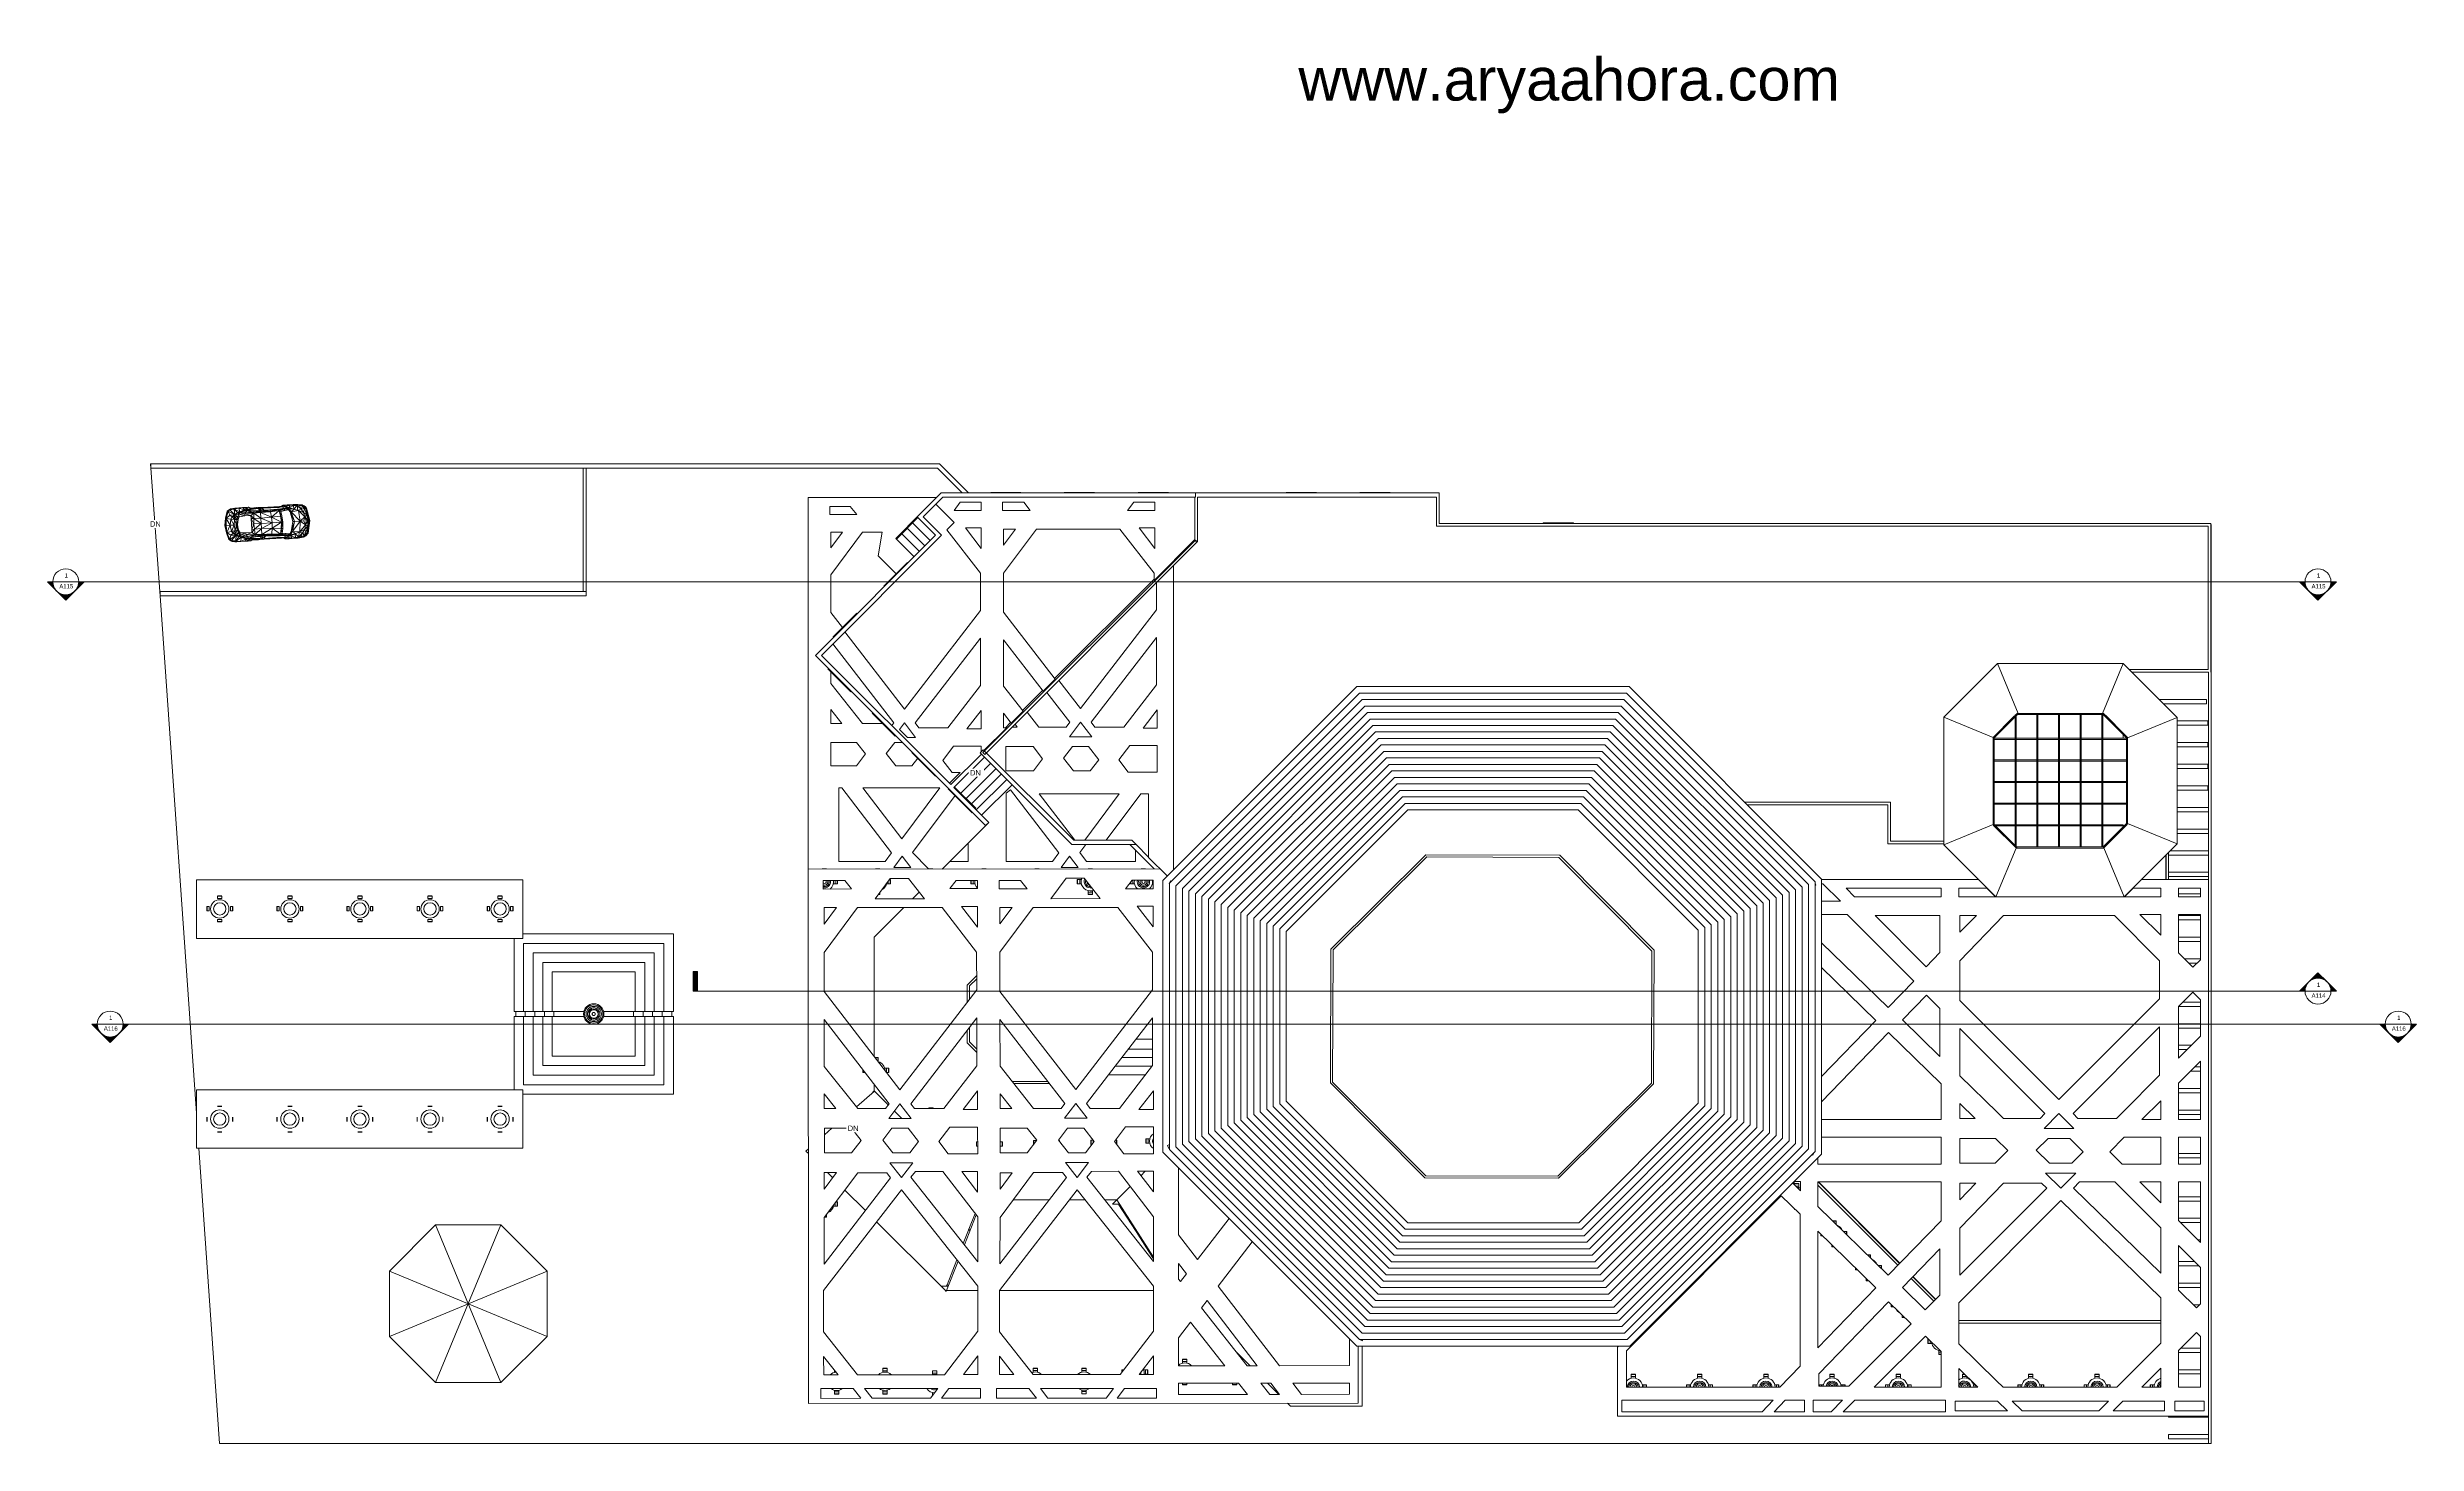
# Model space of a CAD drawing. Header units: millimetres. Extents: x -49836 to 59720, y -25216 to 39354.
import ezdxf

# ---------------------------------------------------------------- set-up
doc = ezdxf.new("R2010")
doc.units = ezdxf.units.MM
for name, color, linetype, lineweight in [('A-DETL-GENF', 92, 'Continuous', 9), ('A-FLOR', 192, 'Continuous', 9), ('A-FLOR-HRAL', 11, 'Continuous', 9), ('A-FLOR-LEVL', 51, 'Continuous', 9), ('A-FLOR-LEVL-TEXT', 2, 'Continuous', 9), ('A-GENM', 13, 'Continuous', 9), ('A-GLAZ', 151, 'Continuous', 9), ('A-GLAZ-CURT', 52, 'Continuous', 9), ('A-GLAZ-CWMG', 51, 'Continuous', 9), ('A-GLAZ-SILL', 1, 'Continuous', 9), ('A-ROOF', 132, 'Continuous', 9), ('A-WALL', 113, 'Continuous', 9), ('G-ANNO-SYMB', 111, 'Continuous', 9), ('G-ANNO-TEXT', 231, 'Continuous', 9), ('I-WALL', 2, 'Continuous', 9), ('S-FNDN', 32, 'Continuous', 9), ('S-STRS', 31, 'Continuous', 9), ('S-STRS-TEXT', 31, 'Continuous', 9)]:
    doc.layers.add(name, color=color, linetype=linetype, lineweight=lineweight)
doc.styles.add('Arial', font='arial.ttf', dxfattribs={"height": 245.883234})
doc.styles.add('Arial_1', font='arial.ttf', dxfattribs={"height": 196.706587})
doc.styles.add('Arial_2', font='arial.ttf', dxfattribs={"height": 1967.065868})

# ---------------------------------------------------------------- blocks, each defined once
blk = doc.blocks.new('栏杆扶手 - 栏杆扶手-151676-Site')
at = {"layer": 'A-FLOR-HRAL'}
for p, q in [((-10602, 16645), (-9612, 17635)), ((-10574, 16617), (-9584, 17607)), ((-10574, 16617), (-10602, 16645))]:
    blk.add_line(p, q, dxfattribs=at)
blk = doc.blocks.new('System Panel - Glazed-153584-Site')
at = {"layer": 'A-GLAZ-CURT'}
blk.add_line((46157, 3308), (46157, 3352), dxfattribs=at)
blk = doc.blocks.new('System Panel - Glazed-153606-Site')
at = {"layer": 'A-GLAZ-CURT'}
blk.add_line((46157, 3377), (46225, 3377), dxfattribs=at)
blk = doc.blocks.new('System Panel - Glazed-153625-Site')
at = {"layer": 'A-GLAZ-CURT'}
blk.add_line((46157, 7402), (46157, 7571), dxfattribs=at)
blk = doc.blocks.new('System Panel - Glazed-153545-Site')
at = {"layer": 'A-GLAZ-CURT'}
blk.add_line((46157, 7571), (46157, 7402), dxfattribs=at)
blk = doc.blocks.new('Rectangular Mullion - 50 x 150mm-153574-Site')
at = {"layer": 'A-GLAZ-CWMG'}
for p, q in [((40197, 3402), (40247, 3352)), ((41157, 3402), (40197, 3402)), ((41157, 3352), (40247, 3352)), ((41157, 3402), (41157, 3352))]:
    blk.add_line(p, q, dxfattribs=at)
blk = doc.blocks.new('Rectangular Mullion - 50 x 150mm-153491-Site')
at = {"layer": 'A-GLAZ-CWMG'}
for p, q in [((42157, 8503), (42207, 8503)), ((42157, 8377), (42157, 8503)), ((42207, 8377), (42207, 8503))]:
    blk.add_line(p, q, dxfattribs=at)
blk = doc.blocks.new('Rectangular Mullion - 50 x 150mm-153575-Site')
at = {"layer": 'A-GLAZ-CWMG'}
for p, q in [((41157, 8491), (41207, 8491)), ((41157, 8377), (41157, 8491)), ((41207, 8377), (41207, 8491))]:
    blk.add_line(p, q, dxfattribs=at)
blk = doc.blocks.new('Rectangular Mullion - 50 x 150mm-153593-Site')
at = {"layer": 'A-GLAZ-CWMG'}
for p, q in [((45182, 2377), (45246, 2377)), ((45182, 2327), (45246, 2327)), ((45246, 2377), (45246, 2327))]:
    blk.add_line(p, q, dxfattribs=at)
blk = doc.blocks.new('Rectangular Mullion - 50 x 150mm-153510-Site')
at = {"layer": 'A-GLAZ-CWMG'}
for p, q in [((46261, 3412), (46322, 3474)), ((46296, 3377), (46261, 3412)), ((46296, 3377), (46358, 3439)), ((46322, 3474), (46358, 3439))]:
    blk.add_line(p, q, dxfattribs=at)
blk = doc.blocks.new('Rectangular Mullion - 50 x 150mm-153479-Site')
at = {"layer": 'A-GLAZ-CWMG'}
for p, q in [((45157, 7377), (45157, 8377)), ((45207, 7377), (45207, 8377))]:
    blk.add_line(p, q, dxfattribs=at)
blk = doc.blocks.new('Rectangular Mullion - 50 x 150mm-153428-Site')
at = {"layer": 'A-GLAZ-CWMG'}
for p, q in [((45157, 6377), (45157, 7377)), ((45207, 6377), (45207, 7377))]:
    blk.add_line(p, q, dxfattribs=at)
blk = doc.blocks.new('Rectangular Mullion - 50 x 150mm-153494-Site')
at = {"layer": 'A-GLAZ-CWMG'}
for p, q in [((44157, 2377), (44157, 3377)), ((44207, 2377), (44207, 3377)), ((44207, 2377), (44157, 2377))]:
    blk.add_line(p, q, dxfattribs=at)
blk = doc.blocks.new('Rectangular Mullion - 50 x 150mm-153452-Site')
at = {"layer": 'A-GLAZ-CWMG'}
for p, q in [((46308, 4377), (46308, 5377)), ((46358, 4377), (46358, 5377))]:
    blk.add_line(p, q, dxfattribs=at)
blk = doc.blocks.new('Rectangular Mullion - 50 x 150mm-153594-Site')
at = {"layer": 'A-GLAZ-CWMG'}
for p, q in [((45225, 2377), (46122, 3273)), ((45246, 2327), (46157, 3238))]:
    blk.add_line(p, q, dxfattribs=at)
blk = doc.blocks.new('Rectangular Mullion - 50 x 150mm-153595-Site')
at = {"layer": 'A-GLAZ-CWMG'}
for p, q in [((41201, 2327), (42182, 2327)), ((41222, 2377), (42182, 2377))]:
    blk.add_line(p, q, dxfattribs=at)
blk = doc.blocks.new('Rectangular Mullion - 50 x 150mm-153512-Site')
at = {"layer": 'A-GLAZ-CWMG'}
for p, q in [((46122, 3273), (46261, 3412)), ((46157, 3238), (46296, 3377))]:
    blk.add_line(p, q, dxfattribs=at)
blk = doc.blocks.new('Rectangular Mullion - 50 x 150mm-153596-Site')
at = {"layer": 'A-GLAZ-CWMG'}
for p, q in [((41182, 2346), (41217, 2382)), ((41182, 2346), (41201, 2327)), ((41237, 2362), (41201, 2327)), ((41217, 2382), (41237, 2362))]:
    blk.add_line(p, q, dxfattribs=at)
blk = doc.blocks.new('Rectangular Mullion - 50 x 150mm-153514-Site')
at = {"layer": 'A-GLAZ-CWMG'}
for p, q in [((46308, 7441), (46358, 7441)), ((46308, 7377), (46308, 7441)), ((46358, 7377), (46358, 7441))]:
    blk.add_line(p, q, dxfattribs=at)
blk = doc.blocks.new('Rectangular Mullion - 50 x 150mm-153597-Site')
at = {"layer": 'A-GLAZ-CWMG'}
for p, q in [((42182, 8553), (41244, 8553)), ((42182, 8503), (41264, 8503))]:
    blk.add_line(p, q, dxfattribs=at)
blk = doc.blocks.new('Rectangular Mullion - 50 x 150mm-153598-Site')
at = {"layer": 'A-GLAZ-CWMG'}
for p, q in [((45387, 8342), (45225, 8503)), ((45422, 8377), (45246, 8553))]:
    blk.add_line(p, q, dxfattribs=at)
blk = doc.blocks.new('Rectangular Mullion - 50 x 150mm-153599-Site')
at = {"layer": 'A-GLAZ-CWMG'}
for p, q in [((41068, 8377), (40132, 7441)), ((41103, 8342), (40182, 7420))]:
    blk.add_line(p, q, dxfattribs=at)
blk = doc.blocks.new('Rectangular Mullion - 50 x 150mm-153517-Site')
at = {"layer": 'A-GLAZ-CWMG'}
for p, q in [((40132, 4377), (40132, 3396)), ((40182, 4377), (40182, 3417))]:
    blk.add_line(p, q, dxfattribs=at)
blk = doc.blocks.new('Rectangular Mullion - 50 x 150mm-153431-Site')
at = {"layer": 'A-GLAZ-CWMG'}
for p, q in [((41207, 6352), (41207, 6402)), ((42157, 6402), (41207, 6402)), ((42157, 6352), (41207, 6352)), ((42157, 6402), (42157, 6352))]:
    blk.add_line(p, q, dxfattribs=at)
blk = doc.blocks.new('Rectangular Mullion - 50 x 150mm-153536-Site')
at = {"layer": 'A-GLAZ-CWMG'}
for p, q in [((46308, 6402), (46157, 6402)), ((46308, 6352), (46157, 6352)), ((46308, 6402), (46308, 6352))]:
    blk.add_line(p, q, dxfattribs=at)
blk = doc.blocks.new('Rectangular Mullion - 50 x 150mm-153576-Site')
at = {"layer": 'A-GLAZ-CWMG'}
for p, q in [((45207, 6352), (45207, 6402)), ((46157, 6402), (45207, 6402)), ((46157, 6352), (45207, 6352))]:
    blk.add_line(p, q, dxfattribs=at)
blk = doc.blocks.new('Rectangular Mullion - 50 x 150mm-153577-Site')
at = {"layer": 'A-GLAZ-CWMG'}
for p, q in [((40182, 6352), (40182, 6402)), ((41157, 6402), (40182, 6402)), ((41157, 6352), (40182, 6352)), ((41157, 6402), (41157, 6352))]:
    blk.add_line(p, q, dxfattribs=at)
blk = doc.blocks.new('Rectangular Mullion - 50 x 150mm-153518-Site')
at = {"layer": 'A-GLAZ-CWMG'}
for p, q in [((40132, 7441), (40182, 7441)), ((40132, 7441), (40132, 7377)), ((40182, 7441), (40182, 7377))]:
    blk.add_line(p, q, dxfattribs=at)
blk = doc.blocks.new('Rectangular Mullion - 50 x 150mm-153463-Site')
at = {"layer": 'A-GLAZ-CWMG'}
for p, q in [((43182, 2377), (44182, 2377)), ((43182, 2327), (44182, 2327))]:
    blk.add_line(p, q, dxfattribs=at)
blk = doc.blocks.new('Rectangular Mullion - 50 x 150mm-153600-Site')
at = {"layer": 'A-GLAZ-CWMG'}
for p, q in [((41182, 8491), (41068, 8377)), ((41217, 8456), (41103, 8342))]:
    blk.add_line(p, q, dxfattribs=at)
blk = doc.blocks.new('Rectangular Mullion - 50 x 150mm-153578-Site')
at = {"layer": 'A-GLAZ-CWMG'}
for p, q in [((41157, 2442), (41157, 3377)), ((41207, 2392), (41207, 3377)), ((41157, 2442), (41207, 2392))]:
    blk.add_line(p, q, dxfattribs=at)
blk = doc.blocks.new('Rectangular Mullion - 50 x 150mm-153601-Site')
at = {"layer": 'A-GLAZ-CWMG'}
for p, q in [((40151, 3377), (41182, 2346)), ((40187, 3412), (41217, 2382))]:
    blk.add_line(p, q, dxfattribs=at)
blk = doc.blocks.new('Rectangular Mullion - 50 x 150mm-153602-Site')
at = {"layer": 'A-GLAZ-CWMG'}
for p, q in [((40132, 3396), (40167, 3432)), ((40132, 3396), (40151, 3377)), ((40187, 3412), (40151, 3377)), ((40167, 3432), (40187, 3412))]:
    blk.add_line(p, q, dxfattribs=at)
blk = doc.blocks.new('Rectangular Mullion - 50 x 150mm-153603-Site')
at = {"layer": 'A-GLAZ-CWMG'}
for p, q in [((41244, 8553), (41182, 8491)), ((41217, 8456), (41182, 8491)), ((41279, 8517), (41217, 8456)), ((41244, 8553), (41279, 8517))]:
    blk.add_line(p, q, dxfattribs=at)
blk = doc.blocks.new('Rectangular Mullion - 50 x 150mm-153523-Site')
at = {"layer": 'A-GLAZ-CWMG'}
for p, q in [((46308, 7420), (46122, 7607)), ((46358, 7441), (46157, 7642))]:
    blk.add_line(p, q, dxfattribs=at)
blk = doc.blocks.new('Rectangular Mullion - 50 x 150mm-153524-Site')
at = {"layer": 'A-GLAZ-CWMG'}
for p, q in [((46308, 3459), (46308, 4377)), ((46358, 3439), (46358, 4377))]:
    blk.add_line(p, q, dxfattribs=at)
blk = doc.blocks.new('Rectangular Mullion - 50 x 150mm-153525-Site')
at = {"layer": 'A-GLAZ-CWMG'}
for p, q in [((46122, 7607), (45387, 8342)), ((46157, 7642), (45422, 8377))]:
    blk.add_line(p, q, dxfattribs=at)
blk = doc.blocks.new('Rectangular Mullion - 50 x 150mm-153604-Site')
at = {"layer": 'A-GLAZ-CWMG'}
for p, q in [((45246, 8553), (45182, 8553)), ((45246, 8503), (45182, 8503)), ((45246, 8553), (45246, 8503))]:
    blk.add_line(p, q, dxfattribs=at)
blk = doc.blocks.new('Rectangular Mullion - 50 x 150mm-153605-Site')
at = {"layer": 'A-GLAZ-CWMG'}
for p, q in [((45207, 3352), (45207, 3402)), ((46157, 3402), (45207, 3402)), ((46157, 3352), (45207, 3352)), ((46157, 3402), (46157, 3352))]:
    blk.add_line(p, q, dxfattribs=at)
blk = doc.blocks.new('Arched _2_ - Arched _2_-211955-Site')
at = {"layer": 'A-GLAZ'}
for p, q in [((-985, -92), (-985, -117)), ((-985, -117), (415, -117)), ((415, -117), (415, -92))]:
    blk.add_line(p, q, dxfattribs=at)
blk = doc.blocks.new('Arched _2_ - Arched _2_-211956-Site')
at = {"layer": 'A-GLAZ'}
for p, q in [((-985, -92), (-985, -117)), ((-985, -117), (415, -117)), ((415, -117), (415, -92))]:
    blk.add_line(p, q, dxfattribs=at)
blk = doc.blocks.new('Rectangular Mullion - 50 x 150mm-163978-Site')
at = {"layer": 'A-GLAZ-CWMG'}
for p, q in [((-289, -14171), (-255, -14149)), ((477, -15366), (-289, -14171)), ((511, -15344), (477, -15366))]:
    blk.add_line(p, q, dxfattribs=at)
blk = doc.blocks.new('Rectangular Mullion - 50 x 150mm-163991-Site')
at = {"layer": 'A-GLAZ-CWMG'}
for p, q in [((-50, -75), (-50, -35)), ((-15, -75), (-50, -75))]:
    blk.add_line(p, q, dxfattribs=at)
blk = doc.blocks.new('Rectangular Mullion - 50 x 150mm-163980-Site')
at = {"layer": 'A-GLAZ-CWMG'}
for p, q in [((504, -15408), (538, -15386)), ((1284, -16624), (504, -15408)), ((1311, -16606), (1284, -16624))]:
    blk.add_line(p, q, dxfattribs=at)
blk = doc.blocks.new('Rectangular Mullion - 50 x 150mm-163982-Site')
at = {"layer": 'A-GLAZ-CWMG'}
for p, q in [((25, -75), (-25, -75)), ((25, -43), (25, -75))]:
    blk.add_line(p, q, dxfattribs=at)
blk = doc.blocks.new('Rectangular Mullion - 50 x 150mm-V1-Site')
at = {"layer": 'A-GLAZ-CWMG'}
for p, q in [((-25, -75), (-25, -35)), ((25, -75), (-25, -75)), ((25, -35), (25, -75))]:
    blk.add_line(p, q, dxfattribs=at)
blk = doc.blocks.new('Rectangular Mullion - 50 x 150mm-V2-Site')
at = {"layer": 'A-GLAZ-CWMG'}
for p, q in [((-25, -75), (-25, 1)), ((25, 1), (25, -75)), ((25, -75), (-25, -75))]:
    blk.add_line(p, q, dxfattribs=at)
blk = doc.blocks.new('Rectangular Mullion - 50 x 150mm-163992-Site')
at = {"layer": 'A-GLAZ-CWMG'}
for p, q in [((-50, -3), (-50, -75)), ((-50, -75), (0, -75)), ((0, -75), (0, -3))]:
    blk.add_line(p, q, dxfattribs=at)
blk = doc.blocks.new('Rectangular Mullion - 50 x 150mm-163983-Site')
at = {"layer": 'A-GLAZ-CWMG'}
for p, q in [((-7224, -15291), (-6940, -14567)), ((-7153, -15318), (-7224, -15291))]:
    blk.add_line(p, q, dxfattribs=at)
blk = doc.blocks.new('Rectangular Mullion - 50 x 150mm-V3-Site')
at = {"layer": 'A-GLAZ-CWMG'}
for p, q in [((-8236, -17867), (-7781, -16711)), ((-8169, -17894), (-8236, -17867))]:
    blk.add_line(p, q, dxfattribs=at)
blk = doc.blocks.new('Rectangular Mullion - 50 x 150mm-164032-Site')
at = {"layer": 'A-GLAZ-CWMG'}
for p, q in [((-7485, -15957), (-7242, -15337)), ((-7242, -15337), (-7171, -15365))]:
    blk.add_line(p, q, dxfattribs=at)
blk = doc.blocks.new('HOOR LIGHT - HOOR LIGHT-165948-Site')
at = {"layer": 'A-GENM'}
for p, q in [((10839, 9494), (2048, 703)), ((23179, 9494), (10839, 9494)), ((31904, 768), (23179, 9494)), ((2048, 703), (2048, -11619)), ((31904, -11713), (31904, 768)), ((2048, -11619), (10832, -20403)), ((23215, -20403), (31904, -11713)), ((10832, -20403), (23215, -20403))]:
    blk.add_line(p, q, dxfattribs=at)
blk = doc.blocks.new('HOOR LIGHT1 - HOOR LIGHT-166020-Site')
at = {"layer": 'A-GENM'}
for p, q in [((10963, 9194), (2348, 579)), ((23055, 9194), (10963, 9194)), ((31604, 644), (23055, 9194)), ((2348, 579), (2348, -11494)), ((31604, -11589), (31604, 644)), ((2348, -11494), (10956, -20103)), ((23090, -20103), (31604, -11589)), ((10956, -20103), (23090, -20103))]:
    blk.add_line(p, q, dxfattribs=at)
blk = doc.blocks.new('HOOR LIGHT2 - HOOR LIGHT-166050-Site')
at = {"layer": 'A-GENM'}
for p, q in [((11088, 8894), (2648, 454)), ((22930, 8894), (11088, 8894)), ((31304, 520), (22930, 8894)), ((2648, 454), (2648, -11370)), ((31304, -11464), (31304, 520)), ((2648, -11370), (11081, -19803)), ((22966, -19803), (31304, -11464)), ((11081, -19803), (22966, -19803))]:
    blk.add_line(p, q, dxfattribs=at)
blk = doc.blocks.new('HOOR LIGHT3 - HOOR LIGHT-166080-Site')
at = {"layer": 'A-GENM'}
for p, q in [((11212, 8594), (2948, 330)), ((22806, 8594), (11212, 8594)), ((31004, 395), (22806, 8594)), ((2948, 330), (2948, -11246)), ((31004, -11340), (31004, 395)), ((2948, -11246), (11205, -19503)), ((22842, -19503), (31004, -11340)), ((11205, -19503), (22842, -19503))]:
    blk.add_line(p, q, dxfattribs=at)
blk = doc.blocks.new('HOOR LIGHT4 - HOOR LIGHT-166110-Site')
at = {"layer": 'A-GENM'}
for p, q in [((11336, 8294), (3248, 206)), ((22682, 8294), (11336, 8294)), ((30704, 271), (22682, 8294)), ((3248, 206), (3248, -11122)), ((30704, -11216), (30704, 271)), ((3248, -11122), (11329, -19203)), ((22718, -19203), (30704, -11216)), ((11329, -19203), (22718, -19203))]:
    blk.add_line(p, q, dxfattribs=at)
blk = doc.blocks.new('HOOR LIGHT5 - HOOR LIGHT-166140-Site')
at = {"layer": 'A-GENM'}
for p, q in [((11460, 7994), (3548, 82)), ((22558, 7994), (11460, 7994)), ((30404, 147), (22558, 7994)), ((3548, 82), (3548, -10997)), ((30404, -11092), (30404, 147)), ((3548, -10997), (11454, -18903)), ((22593, -18903), (30404, -11092)), ((11454, -18903), (22593, -18903))]:
    blk.add_line(p, q, dxfattribs=at)
blk = doc.blocks.new('HOOR LIGHT6 - HOOR LIGHT-166170-Site')
at = {"layer": 'A-GENM'}
for p, q in [((11585, 7694), (3848, -43)), ((22433, 7694), (11585, 7694)), ((30104, 23), (22433, 7694)), ((30104, -10967), (30104, 23)), ((3848, -43), (3848, -10873)), ((3848, -10873), (11578, -18603)), ((22469, -18603), (30104, -10967)), ((11578, -18603), (22469, -18603))]:
    blk.add_line(p, q, dxfattribs=at)
blk = doc.blocks.new('HOOR LIGHT7 - HOOR LIGHT-166200-Site')
at = {"layer": 'A-GENM'}
for p, q in [((11709, 7394), (4148, -167)), ((22309, 7394), (11709, 7394)), ((29804, -102), (22309, 7394)), ((4148, -167), (4148, -10749)), ((29804, -10843), (29804, -102)), ((4148, -10749), (11702, -18303)), ((22345, -18303), (29804, -10843)), ((11702, -18303), (22345, -18303))]:
    blk.add_line(p, q, dxfattribs=at)
blk = doc.blocks.new('HOOR LIGHT8 - HOOR LIGHT-166230-Site')
at = {"layer": 'A-GENM'}
for p, q in [((11833, 7094), (4448, -291)), ((22185, 7094), (11833, 7094)), ((29504, -226), (22185, 7094)), ((4448, -291), (4448, -10625)), ((29504, -10719), (29504, -226)), ((4448, -10625), (11826, -18003)), ((22221, -18003), (29504, -10719)), ((11826, -18003), (22221, -18003))]:
    blk.add_line(p, q, dxfattribs=at)
blk = doc.blocks.new('HOOR LIGHT9 - HOOR LIGHT-166260-Site')
at = {"layer": 'A-GENM'}
for p, q in [((11957, 6794), (4748, -416)), ((22061, 6794), (11957, 6794)), ((29204, -350), (22061, 6794)), ((4748, -416), (4748, -10500)), ((29204, -10595), (29204, -350)), ((4748, -10500), (11951, -17703)), ((22096, -17703), (29204, -10595)), ((11951, -17703), (22096, -17703))]:
    blk.add_line(p, q, dxfattribs=at)
blk = doc.blocks.new('HOOR LIGHT10 - HOOR LIGHT-166290-Site')
at = {"layer": 'A-GENM'}
for p, q in [((12082, 6494), (5048, -540)), ((21936, 6494), (12082, 6494)), ((28904, -474), (21936, 6494)), ((5048, -540), (5048, -10376)), ((28904, -10470), (28904, -474)), ((5048, -10376), (12075, -17403)), ((21972, -17403), (28904, -10470)), ((12075, -17403), (21972, -17403))]:
    blk.add_line(p, q, dxfattribs=at)
blk = doc.blocks.new('HOOR LIGHT11 - HOOR LIGHT-166320-Site')
at = {"layer": 'A-GENM'}
for p, q in [((12206, 6194), (5348, -664)), ((21812, 6194), (12206, 6194)), ((28604, -599), (21812, 6194)), ((5348, -664), (5348, -10252)), ((28604, -10346), (28604, -599)), ((5348, -10252), (12199, -17103)), ((21848, -17103), (28604, -10346)), ((12199, -17103), (21848, -17103))]:
    blk.add_line(p, q, dxfattribs=at)
blk = doc.blocks.new('HOOR LIGHT12 - HOOR LIGHT-166350-Site')
at = {"layer": 'A-GENM'}
for p, q in [((12330, 5894), (5648, -788)), ((21688, 5894), (12330, 5894)), ((28304, -723), (21688, 5894)), ((5648, -788), (5648, -10127)), ((28304, -10222), (28304, -723)), ((5648, -10127), (12323, -16803)), ((21724, -16803), (28304, -10222)), ((12323, -16803), (21724, -16803))]:
    blk.add_line(p, q, dxfattribs=at)
blk = doc.blocks.new('HOOR LIGHT13 - HOOR LIGHT-166380-Site')
at = {"layer": 'A-GENM'}
for p, q in [((12454, 5594), (5948, -913)), ((21563, 5594), (12454, 5594)), ((28004, -847), (21563, 5594)), ((5948, -913), (5948, -10003)), ((28004, -10098), (28004, -847)), ((5948, -10003), (12448, -16503)), ((21599, -16503), (28004, -10098)), ((12448, -16503), (21599, -16503))]:
    blk.add_line(p, q, dxfattribs=at)
blk = doc.blocks.new('HOOR LIGHT14 - HOOR LIGHT-166410-Site')
at = {"layer": 'A-GENM'}
for p, q in [((12579, 5294), (6248, -1037)), ((21439, 5294), (12579, 5294)), ((27704, -971), (21439, 5294)), ((6248, -1037), (6248, -9879)), ((27704, -9973), (27704, -971)), ((6248, -9879), (12572, -16203)), ((21475, -16203), (27704, -9973)), ((12572, -16203), (21475, -16203))]:
    blk.add_line(p, q, dxfattribs=at)
blk = doc.blocks.new('HOOR LIGHT15 - HOOR LIGHT-166476-Site')
at = {"layer": 'A-GENM'}
for p, q in [((12703, 4994), (6548, -1161)), ((21315, 4994), (12703, 4994)), ((27404, -1096), (21315, 4994)), ((6548, -1161), (6548, -9755)), ((27404, -9849), (27404, -1096)), ((6548, -9755), (12696, -15903)), ((21351, -15903), (27404, -9849)), ((12696, -15903), (21351, -15903))]:
    blk.add_line(p, q, dxfattribs=at)
blk = doc.blocks.new('HOOR LIGHT16 - HOOR LIGHT-166506-Site')
at = {"layer": 'A-GENM'}
for p, q in [((12827, 4694), (6848, -1285)), ((21191, 4694), (12827, 4694)), ((27104, -1220), (21191, 4694)), ((6848, -1285), (6848, -9630)), ((27104, -9725), (27104, -1220)), ((6848, -9630), (12820, -15603)), ((21226, -15603), (27104, -9725)), ((12820, -15603), (21226, -15603))]:
    blk.add_line(p, q, dxfattribs=at)
blk = doc.blocks.new('HOOR LIGHT17 - HOOR LIGHT-166536-Site')
at = {"layer": 'A-GENM'}
for p, q in [((12952, 4394), (7148, -1410)), ((21066, 4394), (12952, 4394)), ((26804, -1344), (21066, 4394)), ((7448, -1534), (13076, 4094)), ((13076, 4094), (20942, 4094)), ((20942, 4094), (26504, -1469)), ((7148, -1410), (7148, -9506)), ((7448, -9382), (7448, -1534)), ((26504, -1469), (26504, -9476)), ((26804, -9601), (26804, -1344)), ((7148, -9506), (12945, -15303)), ((13069, -15003), (7448, -9382)), ((26504, -9476), (20978, -15003)), ((21102, -15303), (26804, -9601)), ((12945, -15303), (21102, -15303)), ((20978, -15003), (13069, -15003))]:
    blk.add_line(p, q, dxfattribs=at)
blk = doc.blocks.new('TRUESS - TRUESS-169564-Site')
at = {"layer": 'A-GENM'}
for p in [(10832, -20403), (10995, -20403)]:
    blk.add_line(p, (10971, -20460), dxfattribs=at)
blk = doc.blocks.new('TRUESS1 - TRUESS-169983-Site')
at = {"layer": 'A-GENM'}
for p, q in [((10832, -20403), (10867, -20318)), ((10832, -20403), (10971, -20460)), ((10983, -20430), (10971, -20460))]:
    blk.add_line(p, q, dxfattribs=at)
blk = doc.blocks.new('TRUESS2 - TRUESS-173441-Site')
at = {"layer": 'A-GENM'}
for q in [(10848, -20364), (10932, -20444)]:
    blk.add_line((10832, -20403), q, dxfattribs=at)
blk = doc.blocks.new('TRUESS3 - TRUESS-173606-Site')
at = {"layer": 'A-GENM'}
for q in [(10847, -20368), (10918, -20438)]:
    blk.add_line((10832, -20403), q, dxfattribs=at)
blk = doc.blocks.new('TRUESS4 - TRUESS-173663-Site')
at = {"layer": 'A-GENM'}
for p, q in [((10832, -20403), (10851, -20357)), ((10832, -20403), (10971, -20460)), ((10976, -20449), (10971, -20460))]:
    blk.add_line(p, q, dxfattribs=at)
blk = doc.blocks.new('Family1 - Family1-218933-Site')
at = {"layer": 'A-GENM'}
for p, q in [((2868, 12411), (-4387, 12411)), ((-4387, 12211), (-4322, 12211)), ((-4322, 12211), (-3510, 11399)), ((13504, 12411), (10413, 12411)), ((-3510, 11399), (-4387, 11399)), ((-2859, 11608), (-3253, 12003)), ((-3253, 12003), (1137, 12003)), ((1137, 11608), (-2859, 11608)), ((1137, 12003), (1137, 11608)), ((1953, 11608), (1953, 12003)), ((1953, 12003), (3257, 12003)), ((3662, 11608), (1953, 11608)), ((3257, 12003), (3662, 11608)), ((9621, 11608), (10016, 12003)), ((11299, 11608), (9621, 11608)), ((10016, 12003), (11299, 12003)), ((11299, 12003), (11299, 11608)), ((12116, 11608), (12116, 12003)), ((12116, 12003), (13130, 12003)), ((13130, 11608), (12116, 11608)), ((13130, 12003), (13130, 11608)), ((-4387, 10791), (-3197, 10791)), ((-3197, 10791), (-115, 7709)), ((453, 8370), (-1916, 10739)), ((-1916, 10739), (1085, 10739)), ((1085, 10739), (1085, 9022)), ((2005, 8649), (4031, 10739)), ((2005, 10739), (2772, 10739)), ((2772, 10739), (2005, 9972)), ((2005, 9972), (2005, 10739)), ((4031, 10739), (9156, 10739)), ((9156, 10739), (11247, 8648)), ((11299, 9824), (10332, 10791)), ((10332, 10791), (11299, 10791)), ((11299, 10791), (11299, 9824)), ((12116, 9008), (12116, 10791)), ((12116, 10791), (13130, 10791)), ((13130, 10791), (13130, 8697)), ((-1307, 6478), (-4387, 9477)), ((1085, 9022), (453, 8370)), ((12778, 8345), (12116, 9008)), ((-4387, 8338), (-1875, 5892)), ((-115, 7709), (-1307, 6478)), ((2005, 6817), (2005, 8649)), ((11247, 8648), (11247, 6888)), ((13130, 8697), (12778, 8345)), ((-649, 5910), (463, 7057)), ((463, 7057), (1085, 6436)), ((6591, 2232), (2005, 6817)), ((11247, 6888), (6591, 2232)), ((12116, 6528), (12778, 7191)), ((12778, 7191), (13130, 6839)), ((13130, 6839), (13130, 5162)), ((-1875, 5892), (-4387, 3300)), ((1085, 4221), (-649, 5910)), ((1085, 6436), (1085, 4221)), ((2005, 3325), (2005, 5515)), ((2005, 5515), (5940, 1581)), ((7242, 1581), (11247, 5586)), ((11247, 5586), (11247, 3353)), ((12116, 4148), (12116, 6528)), ((-4387, 2127), (-1290, 5322)), ((-1290, 5322), (1137, 2958)), ((13130, 5162), (12116, 4148)), ((3744, 1631), (2005, 3325)), ((11247, 3353), (9522, 1627)), ((12116, 2993), (13130, 4007)), ((13130, 4007), (13130, 1303)), ((1137, 2958), (1137, 1303)), ((12116, 1303), (12116, 2993)), ((1137, 1303), (-4387, 1303)), ((2005, 1355), (2005, 2040)), ((2005, 2040), (2709, 1355)), ((2709, 1355), (2005, 1355)), ((4028, 1355), (3744, 1631)), ((5714, 1355), (4028, 1355)), ((5940, 1581), (5714, 1355)), ((5905, 894), (6591, 1581)), ((6591, 1581), (7277, 894)), ((7468, 1355), (7242, 1581)), ((9249, 1355), (7468, 1355)), ((9522, 1627), (9249, 1355)), ((10426, 1303), (11299, 2176)), ((11299, 1303), (10426, 1303)), ((11299, 2176), (11299, 1303)), ((13130, 1303), (12116, 1303)), ((-4387, 486), (1137, 486)), ((1137, 486), (1137, -767)), ((2005, -714), (2005, 434)), ((2005, 434), (3654, 434)), ((3654, 434), (4231, -128)), ((5542, -119), (6095, 434)), ((7277, 894), (5905, 894)), ((6095, 434), (7087, 434)), ((7087, 434), (7708, -187)), ((8936, -187), (9609, 486)), ((9609, 486), (11299, 486)), ((11299, 486), (11299, -767)), ((12116, 486), (13130, 486)), ((12116, -767), (12116, 486)), ((13130, 486), (13130, -767)), ((-4565, -767), (-4565, -482)), ((1137, -767), (-4565, -767)), ((3645, -714), (2005, -714)), ((4231, -128), (3645, -714)), ((6153, -714), (5542, -119)), ((7180, -714), (6153, -714)), ((7708, -187), (7180, -714)), ((9516, -767), (8936, -187)), ((11299, -767), (9516, -767)), ((13130, -767), (12116, -767)), ((-5707, -1647), (-5618, -1557)), ((-5355, -1990), (-5707, -1647)), ((-5618, -1557), (-5355, -1557)), ((-5355, -1557), (-5355, -1990)), ((-4565, -2724), (-4565, -1583)), ((-4565, -1583), (1137, -1583)), ((1137, -1583), (1137, -3373)), ((2005, -3725), (4031, -1635)), ((2005, -2402), (2005, -1635)), ((2005, -1635), (2749, -1635)), ((2749, -1635), (2005, -2402)), ((6022, -1872), (2005, -5889)), ((4031, -1635), (5779, -1635)), ((5779, -1635), (6022, -1872)), ((6678, -1868), (5966, -1175)), ((5966, -1175), (7371, -1175)), ((7371, -1175), (6678, -1868)), ((7259, -1864), (7540, -1583)), ((11299, -5799), (7259, -1864)), ((7540, -1583), (9177, -1583)), ((9177, -1583), (11299, -3705)), ((11299, -2550), (10332, -1583)), ((10332, -1583), (11299, -1583)), ((11299, -1583), (11299, -2550)), ((12116, -1583), (13130, -1583)), ((12116, -3367), (12116, -1583)), ((13130, -1583), (13130, -4381)), ((-13411, -9388), (-6248, -2224)), ((-6248, -2224), (-5381, -3068)), ((-5381, -3068), (-5381, -10101)), ((-1307, -5896), (-4565, -2724)), ((1953, -7170), (6681, -2442)), ((6681, -2442), (11299, -6939)), ((-4565, -9258), (-4565, -3863)), ((-4565, -3863), (-1875, -6482)), ((1137, -3373), (-1307, -5896)), ((2005, -5889), (2005, -3725)), ((11299, -3705), (11299, -5799)), ((13130, -4381), (12116, -3367)), ((-649, -6465), (1085, -4675)), ((1085, -4675), (1085, -6810)), ((12116, -6594), (12116, -4521)), ((12116, -4521), (13130, -5535)), ((-1875, -6482), (-4565, -9258)), ((404, -7490), (-649, -6465)), ((13130, -5535), (13130, -7213)), ((-4513, -10452), (-1289, -7126)), ((-1289, -7126), (-247, -8141)), ((1085, -6810), (404, -7490)), ((1953, -9071), (1953, -7170)), ((11299, -6939), (11299, -9043)), ((12943, -7400), (12116, -6594)), ((13130, -7213), (12943, -7400)), ((-247, -8141), (-3125, -11020)), ((-1949, -11072), (412, -8710)), ((412, -8710), (1137, -9416)), ((12116, -9381), (12950, -8547)), ((12950, -8547), (13130, -8722)), ((13130, -8722), (13130, -11072)), ((-13771, -9170), (-13820, -9218)), ((-13820, -9218), (-13820, -12411)), ((-13411, -11072), (-13411, -9388)), ((1137, -9416), (1137, -11072)), ((3708, -10780), (1953, -9071)), ((11299, -9043), (9558, -10784)), ((12116, -11072), (12116, -9381)), ((-5381, -10101), (-6322, -11072)), ((-4513, -11020), (-4513, -10452)), ((1953, -10211), (2837, -11072)), ((1953, -11072), (1953, -10211)), ((4007, -11072), (3708, -10780)), ((9558, -10784), (9271, -11072)), ((10426, -11072), (11299, -10198)), ((11299, -10198), (11299, -11072)), ((-13620, -12211), (-13620, -11680)), ((-13620, -11680), (-6621, -11680)), ((-6322, -11072), (-13411, -11072)), ((-6621, -11680), (-7136, -12211)), ((-6579, -12211), (-6064, -11680)), ((-6064, -11680), (-5173, -11680)), ((-5173, -11680), (-5173, -12211)), ((-4773, -12211), (-4773, -11680)), ((-4773, -11680), (-3417, -11680)), ((-3125, -11020), (-4513, -11020)), ((-3417, -11680), (-3948, -12211)), ((-3383, -12211), (-2852, -11680)), ((-2852, -11680), (1345, -11680)), ((1137, -11072), (-1949, -11072)), ((1345, -11680), (1345, -12211)), ((1784, -12172), (1784, -11719)), ((1784, -11719), (3744, -11719)), ((2837, -11072), (1953, -11072)), ((3744, -11719), (4209, -12172)), ((9271, -11072), (4007, -11072)), ((4894, -12172), (4429, -11719)), ((4429, -11719), (8875, -11719)), ((8875, -11719), (8437, -12172)), ((9103, -12172), (9541, -11719)), ((9541, -11719), (11468, -11719)), ((11299, -11072), (10426, -11072)), ((11468, -11719), (11468, -12172)), ((11947, -12172), (11947, -11719)), ((11947, -11719), (13299, -11719)), ((13130, -11072), (12116, -11072)), ((13299, -11719), (13299, -12172)), ((-13820, -12411), (13504, -12411)), ((-7136, -12211), (-13620, -12211)), ((-5173, -12211), (-6579, -12211)), ((-3948, -12211), (-4773, -12211)), ((1345, -12211), (-3383, -12211)), ((4209, -12172), (1784, -12172)), ((8437, -12172), (4894, -12172)), ((11468, -12172), (9103, -12172)), ((13299, -12172), (11947, -12172))]:
    blk.add_line(p, q, dxfattribs=at)
blk = doc.blocks.new('Family2 - Family2-221174-Site')
at = {"layer": 'A-GENM'}
for p, q in [((-3747, 8589), (-2899, 7741)), ((-2899, 7741), (-3240, 7400)), ((-2912, 8292), (-2623, 8678)), ((-1656, 8292), (-2912, 8292)), ((-2623, 8678), (-1656, 8678)), ((-1656, 8678), (-1656, 8292)), ((-670, 8292), (-670, 8678)), ((-670, 8678), (313, 8678)), ((611, 8292), (-670, 8292)), ((313, 8678), (611, 8292)), ((5111, 8292), (5409, 8678)), ((6376, 8292), (5111, 8292)), ((5409, 8678), (6376, 8678)), ((6376, 8678), (6376, 8292)), ((-3240, 7400), (-1695, 5394)), ((-1656, 6545), (-2385, 7492)), ((-2385, 7492), (-1656, 7492)), ((-1656, 7492), (-1656, 6545)), ((-631, 5395), (896, 7441)), ((-631, 7441), (-70, 7441)), ((-70, 7441), (-631, 6690)), ((-631, 6690), (-631, 7441)), ((896, 7441), (4760, 7441)), ((4760, 7441), (6337, 5394)), ((5647, 7492), (6376, 7492)), ((6376, 6545), (5647, 7492)), ((6337, 5068), (8229, 6960)), ((6376, 7492), (6376, 6545)), ((-1695, 5394), (-1695, 3670)), ((-631, 3601), (-631, 5395)), ((6337, 5394), (6337, 5068)), ((-1695, 3670), (-5206, -889)), ((1763, 493), (-631, 3601)), ((-5206, -889), (-7956, 2683)), ((-4715, -1526), (-1695, 2396)), ((-1695, 2396), (-1695, 209)), ((-631, 182), (-631, 2326)), ((-631, 2326), (1208, -61)), ((-8510, 2128), (-5697, -1526)), ((-1695, 209), (-3202, -1747)), ((288, -981), (-631, 182)), ((1208, -61), (1763, 493)), ((-2315, -1798), (-1656, -943)), ((-1656, -943), (-1656, -1798)), ((-631, -1747), (-631, -1078)), ((-631, -1078), (-267, -1536)), ((-267, -1536), (288, -981)), ((-5697, -1526), (-5789, -1645)), ((-5789, -1645), (-3118, -4316)), ((-5435, -1824), (-5206, -1526)), ((-5061, -2198), (-5435, -1824)), ((-5206, -1526), (-4688, -2198)), ((-4545, -1747), (-4715, -1526)), ((-3202, -1747), (-4545, -1747)), ((-1656, -1798), (-2315, -1798)), ((-1531, -2800), (-478, -1747)), ((-478, -1747), (-631, -1747)), ((-4688, -2198), (-5061, -2198)), ((-3438, -3257), (-2930, -2598)), ((-3001, -3824), (-3438, -3257)), ((-2930, -2598), (-1656, -2598)), ((-1656, -2598), (-1656, -2864)), ((-3118, -4316), (-2626, -3824)), ((-2626, -3824), (-3001, -3824))]:
    blk.add_line(p, q, dxfattribs=at)
blk = doc.blocks.new('roof 3 - roof 3-224801-Site')
at = {"layer": 'A-GENM'}
for p, q in [((7118, -8359), (7118, 5707)), ((6337, 4926), (6337, 3670)), ((6337, 3670), (2827, -889)), ((3317, -1526), (6337, 2396)), ((6337, 2396), (6337, 209)), ((2827, -889), (1824, 413)), ((6337, 209), (4831, -1747)), ((894, -1747), (359, -1052)), ((1269, -141), (2336, -1526)), ((5717, -1798), (6376, -943)), ((6376, -943), (6376, -1798)), ((-100, -1747), (-337, -1747)), ((-203, -1614), (-100, -1747)), ((2165, -1747), (894, -1747)), ((2336, -1526), (2165, -1747)), ((2309, -2198), (2827, -1526)), ((2827, -1526), (3344, -2198)), ((3488, -1747), (3317, -1526)), ((4831, -1747), (3488, -1747)), ((6376, -1798), (5717, -1798)), ((-631, -3773), (-631, -2649)), ((-631, -2649), (638, -2649)), ((638, -2649), (1071, -3211)), ((1071, -3211), (647, -3773)), ((2036, -3191), (2450, -2652)), ((2496, -3773), (2036, -3191)), ((3344, -2198), (2309, -2198)), ((2450, -2652), (3200, -2649)), ((3200, -2649), (3668, -3257)), ((3668, -3257), (3271, -3773)), ((4594, -3257), (5102, -2598)), ((5031, -3824), (4594, -3257)), ((5102, -2598), (6376, -2598)), ((6376, -2598), (6376, -3824)), ((647, -3773), (-631, -3773)), ((3271, -3773), (2496, -3773)), ((6376, -3824), (5031, -3824)), ((2560, -6982), (910, -4839)), ((910, -4839), (4617, -4839)), ((4617, -4839), (3018, -6982)), ((4016, -6982), (5614, -4839)), ((5614, -4839), (5976, -4839)), ((5976, -4839), (5976, -7771)), ((5976, -7771), (6841, -8636))]:
    blk.add_line(p, q, dxfattribs=at)
blk = doc.blocks.new('Family6 - Family6-227031-Site')
at = {"layer": 'A-GENM'}
for p, q in [((-8711, 8597), (-8711, -8597)), ((-2768, 8597), (-8711, 8597)), ((-7710, 7807), (-7710, 8179)), ((-7710, 8179), (-6763, 8179)), ((-6468, 7807), (-7710, 7807)), ((-6763, 8179), (-6468, 7807)), ((-7672, 5016), (-6201, 6987)), ((-7132, 6987), (-7672, 6264)), ((-7672, 6264), (-7672, 6987)), ((-7672, 6987), (-7132, 6987)), ((-6201, 6987), (-5290, 6987)), ((-5290, 6987), (-5471, 5894)), ((-4661, 6703), (-4414, 6951)), ((-4658, 6700), (-4661, 6703)), ((-3813, 5855), (-4630, 6672)), ((-5471, 5894), (-4640, 5064)), ((-7672, 3270), (-7672, 5016)), ((-7125, 2578), (-7672, 3270)), ((-7672, -5), (-7672, 537)), ((-6203, -1863), (-7672, -5)), ((-7672, -1863), (-7672, -1217)), ((-7672, -1217), (-7161, -1863)), ((-7161, -1863), (-7672, -1863)), ((-5272, -1863), (-6203, -1863)), ((-7672, -3814), (-7672, -2731)), ((-7672, -2731), (-6475, -2731)), ((-6055, -3261), (-6481, -3814)), ((-6475, -2731), (-6055, -3261)), ((-5104, -3253), (-4702, -2731)), ((-4660, -3814), (-5104, -3253)), ((-4702, -2731), (-4351, -2731)), ((-6481, -3814), (-7672, -3814)), ((-3914, -3814), (-4660, -3814)), ((-3648, -3469), (-3914, -3814)), ((-7287, -8233), (-7287, -4841)), ((-7287, -4841), (-7160, -4841)), ((-7160, -4841), (-4853, -7837)), ((-4375, -7196), (-6188, -4841)), ((-6188, -4841), (-2618, -4841)), ((-2618, -4841), (-4375, -7196)), ((-3887, -7830), (-1922, -5196)), ((450, -5079), (638, -4921)), ((450, -8233), (450, -5079)), ((638, -4921), (2884, -7837)), ((-365, -6435), (-502, -6580)), ((-1308, -7386), (-1308, -8233)), ((4125, -7462), (3839, -7460)), ((3850, -7830), (4125, -7462)), ((-5148, -8233), (-7287, -8233)), ((-4853, -7837), (-5148, -8233)), ((-4757, -8518), (-4368, -7998)), ((-3968, -8518), (-4757, -8518)), ((-4368, -7998), (-3968, -8518)), ((-3141, -8575), (-3887, -7830)), ((-1308, -8233), (-2155, -8233)), ((2589, -8233), (450, -8233)), ((2884, -7837), (2589, -8233)), ((2980, -8518), (3368, -7998)), ((3769, -8518), (2980, -8518)), ((3368, -7998), (3769, -8518)), ((4160, -8233), (3850, -7830)), ((6429, -8233), (4160, -8233)), ((6429, -7723), (6429, -8233))]:
    blk.add_line(p, q, dxfattribs=at)
blk = doc.blocks.new('Family7 - Family7-230587-Site')
at = {"layer": 'A-GENM'}
for p, q in [((3420, 12356), (-12860, 12344)), ((-12860, 12344), (-12841, -12363)), ((-12160, 11428), (-12160, 11820)), ((-12160, 11820), (-11166, 11820)), ((-10857, 11429), (-12160, 11428)), ((-11166, 11820), (-10857, 11429)), ((-9769, 10974), (-9064, 11921)), ((-7488, 10976), (-9769, 10974)), ((-9064, 11921), (-8217, 11921)), ((-8217, 11921), (-7488, 10976)), ((-6302, 11445), (-6011, 11824)), ((-5032, 11445), (-6302, 11445)), ((-6011, 11824), (-5032, 11825)), ((-5032, 11825), (-5032, 11445)), ((-4034, 11826), (-3040, 11827)), ((-4034, 11435), (-4034, 11826)), ((-2731, 11436), (-4034, 11435)), ((-3040, 11827), (-2731, 11436)), ((-1643, 10981), (-938, 11927)), ((638, 10982), (-1643, 10981)), ((-938, 11927), (-91, 11928)), ((-91, 11928), (638, 10982)), ((1814, 11439), (2115, 11831)), ((3094, 11440), (1814, 11439)), ((2115, 11831), (3094, 11831)), ((3094, 11831), (3094, 11440)), ((-12119, 9808), (-12120, 10568)), ((-12120, 10568), (-11553, 10568)), ((-11553, 10568), (-12119, 9808)), ((-12118, 8498), (-10575, 10569)), ((-10575, 10569), (-6666, 10572)), ((-6666, 10572), (-5069, 8502)), ((-5769, 10625), (-5031, 10625)), ((-5031, 9667), (-5769, 10625)), ((-5031, 10625), (-5031, 9667)), ((-3994, 10574), (-3427, 10575)), ((-3993, 9815), (-3994, 10574)), ((-3427, 10575), (-3993, 9815)), ((-3992, 8504), (-2449, 10576)), ((-2449, 10576), (1460, 10579)), ((1460, 10579), (3057, 8508)), ((2357, 10631), (3095, 10631)), ((3095, 9673), (2357, 10631)), ((3095, 10631), (3095, 9673)), ((-12117, 6683), (-12118, 8498)), ((-5069, 8502), (-5068, 6759)), ((-3991, 6690), (-3992, 8504)), ((3057, 8508), (3058, 6765)), ((-8616, 2144), (-12117, 6683)), ((-5068, 6759), (-8616, 2144)), ((-490, 2150), (-3991, 6690)), ((3058, 6765), (-490, 2150)), ((-12116, 5394), (-9112, 1499)), ((-12114, 3224), (-12116, 5394)), ((-8119, 1499), (-5067, 5469)), ((-5067, 5469), (-5065, 3257)), ((-3988, 3230), (-3990, 5400)), ((-3990, 5400), (-986, 1505)), ((1181, 3033), (3059, 5475)), ((3059, 5475), (3061, 3263)), ((-10570, 1274), (-12114, 3224)), ((-5065, 3257), (-6588, 1277)), ((-2444, 1280), (-3988, 3230)), ((7, 1506), (1181, 3033)), ((3061, 3263), (1538, 1283)), ((-12113, 1951), (-11576, 1273)), ((-12113, 1273), (-12113, 1951)), ((-11576, 1273), (-12113, 1273)), ((-9284, 1275), (-10570, 1274)), ((-9112, 1499), (-9284, 1275)), ((-9138, 819), (-8615, 1499)), ((-8615, 1499), (-8091, 819)), ((-7946, 1276), (-8119, 1499)), ((-6588, 1277), (-7946, 1276)), ((-5690, 1226), (-5025, 2092)), ((-5024, 1226), (-5690, 1226)), ((-5025, 2092), (-5024, 1226)), ((-3987, 1957), (-3450, 1279)), ((-3987, 1279), (-3987, 1957)), ((-3450, 1279), (-3987, 1279)), ((-1158, 1281), (-2444, 1280)), ((-986, 1505), (-1158, 1281)), ((-1012, 825), (-489, 1505)), ((-489, 1505), (35, 826)), ((180, 1282), (7, 1506)), ((1538, 1283), (180, 1282)), ((2436, 1232), (3101, 2098)), ((3102, 1233), (2436, 1232)), ((3101, 2098), (3102, 1233)), ((-12112, 361), (-10855, 362)), ((-12111, -777), (-12112, 361)), ((-10855, 362), (-10414, -195)), ((-9414, -186), (-8992, 363)), ((-8091, 819), (-9138, 819)), ((-8992, 363), (-8236, 364)), ((-8236, 364), (-7762, -251)), ((-6825, -251), (-6313, 417)), ((-6313, 417), (-5023, 418)), ((-5023, 418), (-5022, -823)), ((-3986, 367), (-2729, 368)), ((-3985, -771), (-3986, 367)), ((-2729, 368), (-2288, -189)), ((-1288, -179), (-866, 369)), ((35, 826), (-1012, 825)), ((-866, 369), (-110, 370)), ((-110, 370), (364, -245)), ((1301, -244), (1813, 423)), ((1813, 423), (3103, 424)), ((3103, 424), (3104, -817)), ((-10861, -776), (-12111, -777)), ((-10414, -195), (-10861, -776)), ((-8948, -775), (-9414, -186)), ((-8164, -774), (-8948, -775)), ((-7762, -251), (-8164, -774)), ((-6383, -824), (-6825, -251)), ((-5022, -823), (-6383, -824)), ((-2735, -770), (-3985, -771)), ((-2288, -189), (-2735, -770)), ((-822, -768), (-1288, -179)), ((-38, -768), (-822, -768)), ((364, -245), (-38, -768)), ((1743, -818), (1301, -244)), ((3104, -817), (1743, -818)), ((-9046, -1922), (-12116, -5914)), ((-12114, -3767), (-10568, -1690)), ((-12113, -2454), (-12113, -1689)), ((-12113, -1689), (-11544, -1689)), ((-11544, -1689), (-12113, -2454)), ((-10568, -1690), (-9229, -1691)), ((-9229, -1691), (-9046, -1922)), ((-8547, -1917), (-9086, -1235)), ((-9086, -1235), (-8023, -1235)), ((-8023, -1235), (-8547, -1917)), ((-8110, -1905), (-7901, -1634)), ((-5019, -5808), (-8110, -1905)), ((-7901, -1634), (-6634, -1633)), ((-6634, -1633), (-5020, -3732)), ((-5760, -1633), (-5024, -1632)), ((-5025, -2585), (-5760, -1633)), ((-5024, -1632), (-5025, -2585)), ((-921, -1915), (-3990, -5908)), ((-3988, -3760), (-2440, -1682)), ((-3987, -2447), (-3987, -1696)), ((-3987, -1696), (-3427, -1696)), ((-3427, -1696), (-3987, -2447)), ((-2440, -1682), (-1106, -1681)), ((-1106, -1681), (-921, -1915)), ((-964, -1225), (108, -1224)), ((-421, -1911), (-964, -1225)), ((108, -1224), (-421, -1911)), ((21, -1905), (234, -1628)), ((3107, -5802), (21, -1905)), ((234, -1628), (1483, -1627)), ((1483, -1627), (3106, -3738)), ((3101, -2579), (2366, -1626)), ((2366, -1626), (3102, -1626)), ((3102, -1626), (3101, -2579)), ((4261, -4564), (4259, -1462)), ((-12146, -7138), (-8551, -2476)), ((-8551, -2476), (-5018, -6937)), ((-4020, -7144), (-420, -2476)), ((-420, -2476), (3108, -6931)), ((-12116, -5914), (-12114, -3767)), ((-5020, -3732), (-5019, -5808)), ((-3990, -5908), (-3988, -3760)), ((3106, -3738), (3107, -5802)), ((6604, -3807), (5143, -5707)), ((5143, -5707), (4261, -4564)), ((6095, -6941), (7678, -4881)), ((4263, -6610), (4262, -5889)), ((4262, -5889), (4633, -6370)), ((4633, -6370), (4357, -6729)), ((-12144, -9055), (-12146, -7138)), ((-5018, -6937), (-5016, -9022)), ((-4018, -9049), (-4020, -7144)), ((3108, -6931), (3110, -9015)), ((4357, -6729), (4263, -6610)), ((5322, -7947), (5585, -7604)), ((5585, -7604), (7908, -10617)), ((8929, -10616), (6095, -6941)), ((4265, -9321), (4813, -8608)), ((4813, -8608), (6406, -10619)), ((7436, -10617), (5322, -7947)), ((-10576, -11035), (-12144, -9055)), ((-5016, -9022), (-6562, -11032)), ((-2450, -11029), (-4018, -9049)), ((3110, -9015), (1564, -11026)), ((4266, -10619), (4265, -9321)), ((12172, -9375), (12172, -10613)), ((12578, -12344), (12576, -9707)), ((-12144, -10184), (-11469, -11036)), ((-12143, -11036), (-12144, -10184)), ((-5681, -11031), (-5015, -10165)), ((-5015, -10165), (-5015, -11031)), ((-4017, -11030), (-4018, -10178)), ((-4018, -10178), (-3343, -11030)), ((2445, -11025), (3111, -10159)), ((3111, -10159), (3111, -11025)), ((6406, -10619), (4266, -10619)), ((7908, -10617), (7436, -10617)), ((12172, -10613), (8929, -10616)), ((-12271, -11678), (-10777, -11677)), ((-12271, -12126), (-12271, -11678)), ((-11469, -11036), (-12143, -11036)), ((-10777, -11677), (-10422, -12125)), ((-6562, -11032), (-10576, -11035)), ((-10254, -11676), (-6863, -11674)), ((-9899, -12124), (-10254, -11676)), ((-6863, -11674), (-7197, -12122)), ((-6689, -12122), (-6355, -11673)), ((-6355, -11673), (-4885, -11672)), ((-5015, -11031), (-5681, -11031)), ((-4885, -11672), (-4885, -12121)), ((-4145, -11671), (-2651, -11670)), ((-4145, -12120), (-4145, -11671)), ((-3343, -11030), (-4017, -11030)), ((-2651, -11670), (-2296, -12119)), ((1564, -11026), (-2450, -11029)), ((-1783, -12116), (-2115, -11670)), ((-2115, -11670), (1261, -11670)), ((1261, -11670), (917, -12116)), ((1425, -12116), (1771, -11667)), ((1771, -11667), (3241, -11666)), ((3111, -11025), (2445, -11025)), ((3241, -11666), (3241, -12114)), ((4266, -11428), (7045, -11426)), ((4267, -11946), (4266, -11428)), ((7457, -11946), (4267, -11946)), ((7045, -11426), (7457, -11946)), ((8485, -11942), (8076, -11425)), ((8076, -11425), (8532, -11425)), ((8931, -11942), (8485, -11942)), ((8532, -11425), (8931, -11942)), ((9552, -11424), (12173, -11422)), ((9951, -11942), (9552, -11424)), ((12173, -11940), (9951, -11942)), ((12173, -11422), (12173, -11940)), ((-12841, -12363), (12578, -12344)), ((-10422, -12125), (-12271, -12126)), ((-7197, -12122), (-9899, -12124)), ((-4885, -12121), (-6689, -12122)), ((-2296, -12119), (-4145, -12120)), ((917, -12116), (-1783, -12116)), ((3241, -12114), (1425, -12116))]:
    blk.add_line(p, q, dxfattribs=at)
blk = doc.blocks.new('Family8 - COLUMN 2-239411-Site')
at = {"layer": 'A-GENM'}
for p, q in [((-601, -196), (-601, -395)), ((-589, -196), (-589, -395)), ((-589, -196), (-491, -196)), ((-491, -395), (-589, -395)), ((-491, -395), (-491, -196))]:
    blk.add_line(p, q, dxfattribs=at)
for radius, start, end in [(425, 125.80535, 234.27988), (285, 150.63905, 209.46735)]:
    blk.add_arc((0, -302), radius, start, end, dxfattribs=at)
for points in [[(-601, -196), (-601, -196), (-597, -196), (-589, -196)], [(-589, -395), (-597, -395), (-601, -395), (-601, -395)]]:
    blk.add_open_spline(points, degree=3, dxfattribs=at)
for points, knots in [([(-491, -196), (-490, -196), (-488, -196), (-482, -196), (-473, -196), (-463, -196), (-448, -196), (-431, -196), (-417, -196), (-411, -196), (-411, -196)], [-2.17421437, -2.17421437, -2.17421437, -2.17421437, -2.15524127, -2.07234738, -1.98945348, -1.90655959, -1.82366569, -1.6578779, -1.57498401, -1.56842853, -1.56842853, -1.56842853, -1.56842853]), ([(-414, -395), (-418, -395), (-431, -395), (-448, -395), (-463, -395), (-473, -395), (-482, -395), (-488, -395), (-490, -395), (-491, -395)], [1.58327445, 1.58327445, 1.58327445, 1.58327445, 1.6578779, 1.82366569, 1.90655959, 1.98945348, 2.07234738, 2.15524127, 2.17421437, 2.17421437, 2.17421437, 2.17421437])]:
    blk.add_open_spline(points, degree=3, knots=knots, dxfattribs=at)
blk = doc.blocks.new('Family8 - COLUMN-233949-Site')
at = {"layer": 'A-GENM'}
for p, q in [((-601, -196), (-601, -395)), ((-589, -196), (-589, -395)), ((-589, -196), (-493, -196)), ((-560, -395), (-589, -395)), ((-491, -305), (-491, -199)), ((489, -249), (489, -254)), ((530, -195), (587, -195)), ((587, -381), (587, -195)), ((599, -395), (599, -195))]:
    blk.add_line(p, q, dxfattribs=at)
for points in [[(-601, -196), (-601, -196), (-597, -196), (-589, -196)], [(-589, -395), (-597, -395), (-601, -395), (-601, -395)], [(587, -195), (595, -195), (599, -195), (599, -195)], [(599, -395), (599, -395), (598, -395), (596, -395)]]:
    blk.add_open_spline(points, degree=3, dxfattribs=at)
blk = doc.blocks.new('Family8 - COLUMN-V4-Site')
at = {"layer": 'A-GENM'}
for p, q in [((-601, -196), (-601, -371)), ((-589, -196), (-589, -355)), ((-589, -196), (-491, -196)), ((-491, -227), (-491, -196)), ((565, -195), (587, -195)), ((587, -224), (587, -195)), ((599, -239), (599, -195))]:
    blk.add_line(p, q, dxfattribs=at)
for points in [[(-601, -196), (-601, -196), (-597, -196), (-589, -196)], [(587, -195), (595, -195), (599, -195), (599, -195)]]:
    blk.add_open_spline(points, degree=3, dxfattribs=at)
blk.add_open_spline([(-491, -196), (-490, -196), (-488, -196), (-482, -196), (-474, -196), (-469, -196), (-467, -196)], degree=3, knots=[-2.17421437, -2.17421437, -2.17421437, -2.17421437, -2.15524127, -2.07234738, -1.98945348, -1.9368454, -1.9368454, -1.9368454, -1.9368454], dxfattribs=at)
blk = doc.blocks.new('Family8 - COLUMN-V5-Site')
at = {"layer": 'A-GENM'}
for p, q in [((-601, -196), (-601, -395)), ((-589, -196), (-589, -395)), ((-589, -196), (-542, -196)), ((-542, -395), (-589, -395)), ((495, -195), (587, -195)), ((587, -395), (495, -395)), ((587, -395), (587, -195)), ((599, -395), (599, -195))]:
    blk.add_line(p, q, dxfattribs=at)
for points in [[(-601, -196), (-601, -196), (-597, -196), (-589, -196)], [(-589, -395), (-597, -395), (-601, -395), (-601, -395)], [(587, -195), (595, -195), (599, -195), (599, -195)], [(599, -395), (599, -395), (595, -395), (587, -395)]]:
    blk.add_open_spline(points, degree=3, dxfattribs=at)
blk = doc.blocks.new('Family8 - COLUMN-V6-Site')
at = {"layer": 'A-GENM'}
for p, q in [((100, 298), (-100, 298)), ((100, 286), (-100, 286)), ((-100, 262), (-100, 286)), ((100, 286), (100, 262))]:
    blk.add_line(p, q, dxfattribs=at)
for points in [[(-100, 286), (-100, 294), (-100, 298), (-100, 298)], [(100, 298), (100, 298), (100, 294), (100, 286)]]:
    blk.add_open_spline(points, degree=3, dxfattribs=at)
blk = doc.blocks.new('Family8 - COLUMN-V7-Site')
at = {"layer": 'A-GENM'}
for p, q in [((100, 298), (-34, 298)), ((100, 286), (-25, 286)), ((51, 187), (100, 187)), ((100, 286), (100, 187)), ((-601, -255), (-601, -395)), ((-589, -271), (-589, -395)), ((-493, -395), (-589, -395)), ((489, -195), (587, -195)), ((489, -195), (489, -380)), ((587, -395), (500, -395)), ((587, -395), (587, -195)), ((599, -395), (599, -195))]:
    blk.add_line(p, q, dxfattribs=at)
blk.add_arc((0, -302), 425, 0.96707, 74.32853, dxfattribs=at)
for points in [[(100, 298), (100, 298), (100, 294), (100, 286)], [(-589, -395), (-597, -395), (-601, -395), (-601, -395)], [(587, -195), (595, -195), (599, -195), (599, -195)], [(599, -395), (599, -395), (595, -395), (587, -395)]]:
    blk.add_open_spline(points, degree=3, dxfattribs=at)
for points, knots in [([(100, 187), (100, 187), (100, 184), (100, 179), (100, 170), (100, 160), (100, 145), (100, 133), (100, 124)], [-2.17421437, -2.17421437, -2.17421437, -2.17421437, -2.15524127, -2.07234738, -1.98945348, -1.90655959, -1.82366569, -1.66835751, -1.66835751, -1.66835751, -1.66835751]), ([(411, -195), (415, -195), (429, -195), (446, -195), (461, -195), (471, -195), (480, -195), (486, -195), (488, -195), (489, -195)], [1.57857553, 1.57857553, 1.57857553, 1.57857553, 1.6578779, 1.82366569, 1.90655959, 1.98945348, 2.07234738, 2.15524127, 2.17421437, 2.17421437, 2.17421437, 2.17421437])]:
    blk.add_open_spline(points, degree=3, knots=knots, dxfattribs=at)
blk = doc.blocks.new('Family8 - COLUMN-V8-Site')
at = {"layer": 'A-GENM'}
for p, q in [((100, 298), (-100, 298)), ((-601, -332), (-601, -395)), ((-589, -316), (-589, -395)), ((-491, -395), (-589, -395)), ((-491, -395), (-491, -238))]:
    blk.add_line(p, q, dxfattribs=at)
for radius, start, end in [(425, 171.22903, 230.3614), (285, 166.80455, 270), (225, 163.21876, 270), (160, 155.86497, 270), (79.6, 123.8609, 270), (79.6, 270, 56.22616), (285, 270, 13.28276), (225, 270, 16.87023), (160, 270, 24.22149), (425, 309.72151, 8.85897)]:
    blk.add_arc((0, -302), radius, start, end, dxfattribs=at)
for points in [[(-100, 288), (-100, 295), (-100, 298), (-100, 298)], [(100, 298), (100, 298), (100, 294), (100, 288)], [(-589, -395), (-597, -395), (-601, -395), (-601, -395)]]:
    blk.add_open_spline(points, degree=3, dxfattribs=at)
for points, knots in [([(-414, -395), (-418, -395), (-431, -395), (-448, -395), (-463, -395), (-473, -395), (-482, -395), (-488, -395), (-490, -395), (-491, -395)], [1.58327445, 1.58327445, 1.58327445, 1.58327445, 1.6578779, 1.82366569, 1.90655959, 1.98945348, 2.07234738, 2.15524127, 2.17421437, 2.17421437, 2.17421437, 2.17421437]), ([(450, -395), (450, -395), (442, -395), (430, -395), (417, -395), (414, -395)], [-1.82862909, -1.82862909, -1.82862909, -1.82862909, -1.82366569, -1.6578779, -1.59527633, -1.59527633, -1.59527633, -1.59527633])]:
    blk.add_open_spline(points, degree=3, knots=knots, dxfattribs=at)
blk = doc.blocks.new('Family8 - COLUMN-V9-Site')
at = {"layer": 'A-GENM'}
for p, q in [((100, 298), (-100, 298)), ((10, 286), (-100, 286)), ((-601, -196), (-601, -395)), ((-589, -196), (-589, -395)), ((-589, -196), (-491, -196)), ((-491, -395), (-589, -395)), ((-491, -395), (-491, -196)), ((100, -785), (-100, -785)), ((-100, -883), (-100, -785)), ((-100, -883), (100, -883)), ((-100, -895), (100, -895)), ((100, -785), (100, -883))]:
    blk.add_line(p, q, dxfattribs=at)
for radius, start, end in [(425, 157.62527, 270), (285, 152.73638, 270), (225, 160.10114, 270), (160, 176.86736, 258.39087), (225, 270, 275.19346), (285, 270, 282.63077), (425, 270, 291.16206)]:
    blk.add_arc((0, -302), radius, start, end, dxfattribs=at)
for points in [[(-100, 286), (-100, 294), (-100, 298), (-100, 298)], [(100, 298), (100, 298), (100, 294), (100, 286)], [(-601, -196), (-601, -196), (-597, -196), (-589, -196)], [(-589, -395), (-597, -395), (-601, -395), (-601, -395)], [(-100, -895), (-100, -895), (-100, -891), (-100, -883)], [(100, -883), (100, -891), (100, -895), (100, -895)]]:
    blk.add_open_spline(points, degree=3, dxfattribs=at)
for points, knots in [([(-491, -196), (-490, -196), (-488, -196), (-482, -196), (-473, -196), (-463, -196), (-448, -196), (-431, -196), (-417, -196), (-411, -196), (-411, -196)], [-2.17421437, -2.17421437, -2.17421437, -2.17421437, -2.15524127, -2.07234738, -1.98945348, -1.90655959, -1.82366569, -1.6578779, -1.57498401, -1.56842853, -1.56842853, -1.56842853, -1.56842853]), ([(-414, -395), (-418, -395), (-431, -395), (-448, -395), (-463, -395), (-473, -395), (-482, -395), (-488, -395), (-490, -395), (-491, -395)], [1.58327445, 1.58327445, 1.58327445, 1.58327445, 1.6578779, 1.82366569, 1.90655959, 1.98945348, 2.07234738, 2.15524127, 2.17421437, 2.17421437, 2.17421437, 2.17421437]), ([(-100, -785), (-100, -784), (-100, -782), (-100, -776), (-100, -767), (-100, -757), (-100, -742), (-100, -727), (-100, -716), (-100, -714)], [-2.17421437, -2.17421437, -2.17421437, -2.17421437, -2.15524127, -2.07234738, -1.98945348, -1.90655959, -1.82366569, -1.6578779, -1.62103617, -1.62103617, -1.62103617, -1.62103617]), ([(100, -714), (100, -716), (100, -727), (100, -742), (100, -757), (100, -767), (100, -776), (100, -782), (100, -784), (100, -785)], [1.62103617, 1.62103617, 1.62103617, 1.62103617, 1.6578779, 1.82366569, 1.90655959, 1.98945348, 2.07234738, 2.15524127, 2.17421437, 2.17421437, 2.17421437, 2.17421437])]:
    blk.add_open_spline(points, degree=3, knots=knots, dxfattribs=at)
blk = doc.blocks.new('Family8 - COLUMN-V10-Site')
at = {"layer": 'A-GENM'}
for p, q in [((100, 298), (-100, 298)), ((100, 286), (-100, 286)), ((-100, 284), (-100, 286)), ((100, 286), (100, 284))]:
    blk.add_line(p, q, dxfattribs=at)
for points in [[(-100, 286), (-100, 294), (-100, 298), (-100, 298)], [(100, 298), (100, 298), (100, 294), (100, 286)]]:
    blk.add_open_spline(points, degree=3, dxfattribs=at)
blk = doc.blocks.new('Family8 - COLUMN-V11-Site')
at = {"layer": 'A-GENM'}
for p, q in [((100, 298), (-100, 298)), ((100, 286), (-100, 286)), ((-100, 282), (-100, 286)), ((100, 286), (100, 282)), ((-601, -243), (-601, -395)), ((-589, -243), (-589, -395)), ((-491, -395), (-589, -395)), ((-491, -395), (-491, -243))]:
    blk.add_line(p, q, dxfattribs=at)
blk.add_arc((0, -302), 425, 172.005, 224.84552, dxfattribs=at)
for points in [[(-100, 286), (-100, 294), (-100, 298), (-100, 298)], [(100, 298), (100, 298), (100, 294), (100, 286)], [(-589, -395), (-597, -395), (-601, -395), (-601, -395)]]:
    blk.add_open_spline(points, degree=3, dxfattribs=at)
blk.add_open_spline([(-414, -395), (-418, -395), (-431, -395), (-448, -395), (-463, -395), (-473, -395), (-482, -395), (-488, -395), (-490, -395), (-491, -395)], degree=3, knots=[1.58327445, 1.58327445, 1.58327445, 1.58327445, 1.6578779, 1.82366569, 1.90655959, 1.98945348, 2.07234738, 2.15524127, 2.17421437, 2.17421437, 2.17421437, 2.17421437], dxfattribs=at)
blk = doc.blocks.new('Family8 - COLUMN-V12-Site')
at = {"layer": 'A-GENM'}
for p, q in [((100, 298), (-100, 298)), ((100, 286), (-100, 286)), ((-100, 280), (-100, 286)), ((100, 286), (100, 280))]:
    blk.add_line(p, q, dxfattribs=at)
for points in [[(-100, 286), (-100, 294), (-100, 298), (-100, 298)], [(100, 298), (100, 298), (100, 294), (100, 286)]]:
    blk.add_open_spline(points, degree=3, dxfattribs=at)
blk = doc.blocks.new('Family8 - COLUMN-V13-Site')
at = {"layer": 'A-GENM'}
for p, q in [((100, 298), (-100, 298)), ((100, 286), (-100, 286)), ((-100, 278), (-100, 286)), ((100, 286), (100, 278)), ((28, -895), (100, -895)), ((37, -883), (100, -883)), ((100, -798), (100, -883)), ((489, -276), (489, -395)), ((587, -395), (489, -395)), ((549, -195), (587, -195)), ((587, -395), (587, -195)), ((599, -395), (599, -195))]:
    blk.add_line(p, q, dxfattribs=at)
blk.add_arc((0, -302), 425, 295.96767, 350.57808, dxfattribs=at)
for points in [[(-100, 286), (-100, 294), (-100, 298), (-100, 298)], [(100, 298), (100, 298), (100, 294), (100, 286)], [(100, -883), (100, -891), (100, -895), (100, -895)], [(587, -195), (595, -195), (599, -195), (599, -195)], [(599, -395), (599, -395), (595, -395), (587, -395)]]:
    blk.add_open_spline(points, degree=3, dxfattribs=at)
blk.add_open_spline([(489, -395), (488, -395), (486, -395), (480, -395), (471, -395), (461, -395), (446, -395), (430, -395), (417, -395), (414, -395)], degree=3, knots=[-2.17421437, -2.17421437, -2.17421437, -2.17421437, -2.15524127, -2.07234738, -1.98945348, -1.90655959, -1.82366569, -1.6578779, -1.59527633, -1.59527633, -1.59527633, -1.59527633], dxfattribs=at)
blk = doc.blocks.new('Family8 - COLUMN-V14-Site')
at = {"layer": 'A-GENM'}
for p, q in [((100, 298), (-100, 298)), ((100, 286), (-100, 286)), ((-100, 276), (-100, 286)), ((100, 286), (100, 276)), ((489, -248), (489, -395)), ((587, -395), (489, -395)), ((587, -395), (587, -248)), ((599, -395), (599, -248))]:
    blk.add_line(p, q, dxfattribs=at)
for radius, start, end in [(79.6, 227.98788, 270), (160, 250.49992, 270), (225, 256.41416, 270), (285, 259.28151, 270), (285, 270, 10.94639), (225, 270, 13.81241), (160, 270, 19.80644), (79.6, 270, 42.63621), (425, 307.35592, 7.30745)]:
    blk.add_arc((0, -302), radius, start, end, dxfattribs=at)
for points in [[(-100, 286), (-100, 294), (-100, 298), (-100, 298)], [(100, 298), (100, 298), (100, 294), (100, 286)], [(599, -395), (599, -395), (595, -395), (587, -395)]]:
    blk.add_open_spline(points, degree=3, dxfattribs=at)
blk.add_open_spline([(489, -395), (488, -395), (486, -395), (480, -395), (471, -395), (461, -395), (446, -395), (430, -395), (417, -395), (414, -395)], degree=3, knots=[-2.17421437, -2.17421437, -2.17421437, -2.17421437, -2.15524127, -2.07234738, -1.98945348, -1.90655959, -1.82366569, -1.6578779, -1.59527633, -1.59527633, -1.59527633, -1.59527633], dxfattribs=at)
blk = doc.blocks.new('Family8 - COLUMN-V15-Site')
at = {"layer": 'A-GENM'}
for p, q in [((-601, -196), (-601, -302)), ((-589, -196), (-589, -302)), ((-589, -196), (-491, -196)), ((-491, -302), (-491, -196))]:
    blk.add_line(p, q, dxfattribs=at)
for radius, start, end in [(425, 105.73053, 179.98474), (285, 114, 179.97721), (225, 120.8368, 179.97103), (160, 136.16417, 179.95897)]:
    blk.add_arc((0, -302), radius, start, end, dxfattribs=at)
blk.add_open_spline([(-601, -196), (-601, -196), (-597, -196), (-589, -196)], degree=3, dxfattribs=at)
blk.add_open_spline([(-491, -196), (-490, -196), (-488, -196), (-482, -196), (-473, -196), (-463, -196), (-448, -196), (-431, -196), (-417, -196), (-411, -196), (-411, -196)], degree=3, knots=[-2.17421437, -2.17421437, -2.17421437, -2.17421437, -2.15524127, -2.07234738, -1.98945348, -1.90655959, -1.82366569, -1.6578779, -1.57498401, -1.56842853, -1.56842853, -1.56842853, -1.56842853], dxfattribs=at)
blk = doc.blocks.new('Family8 - COLUMN-V16-Site')
at = {"layer": 'A-GENM'}
for p, q in [((100, 298), (-100, 298)), ((100, 286), (-100, 286)), ((-100, 187), (-100, 286)), ((-100, 187), (100, 187)), ((100, 286), (100, 187)), ((-601, -196), (-601, -302)), ((-589, -196), (-589, -302)), ((-589, -196), (-491, -196)), ((-491, -302), (-491, -196)), ((489, -195), (587, -195)), ((489, -195), (489, -302)), ((587, -302), (587, -195)), ((599, -302), (599, -195))]:
    blk.add_line(p, q, dxfattribs=at)
for radius, start, end in [(425, 90, 179.98474), (425, 0.01526, 90), (285, 90, 179.97721), (225, 90, 179.97103), (160, 90, 179.95897), (79.6, 90, 179.91654), (285, 0.02279, 90), (225, 0.02897, 90), (160, 0.04103, 90), (79.6, 0.08346, 90)]:
    blk.add_arc((0, -302), radius, start, end, dxfattribs=at)
for points in [[(-100, 286), (-100, 294), (-100, 298), (-100, 298)], [(100, 298), (100, 298), (100, 294), (100, 286)], [(-601, -196), (-601, -196), (-597, -196), (-589, -196)], [(587, -195), (595, -195), (599, -195), (599, -195)]]:
    blk.add_open_spline(points, degree=3, dxfattribs=at)
for points, knots in [([(-100, 109), (-100, 114), (-100, 128), (-100, 145), (-100, 160), (-100, 170), (-100, 179), (-100, 184), (-100, 187), (-100, 187)], [1.57801528, 1.57801528, 1.57801528, 1.57801528, 1.6578779, 1.82366569, 1.90655959, 1.98945348, 2.07234738, 2.15524127, 2.17421437, 2.17421437, 2.17421437, 2.17421437]), ([(100, 187), (100, 187), (100, 184), (100, 179), (100, 170), (100, 160), (100, 145), (100, 128), (100, 114), (100, 109)], [-2.17421437, -2.17421437, -2.17421437, -2.17421437, -2.15524127, -2.07234738, -1.98945348, -1.90655959, -1.82366569, -1.6578779, -1.57801528, -1.57801528, -1.57801528, -1.57801528]), ([(-491, -196), (-490, -196), (-488, -196), (-482, -196), (-473, -196), (-463, -196), (-448, -196), (-431, -196), (-417, -196), (-411, -196), (-411, -196)], [-2.17421437, -2.17421437, -2.17421437, -2.17421437, -2.15524127, -2.07234738, -1.98945348, -1.90655959, -1.82366569, -1.6578779, -1.57498401, -1.56842853, -1.56842853, -1.56842853, -1.56842853]), ([(411, -195), (415, -195), (429, -195), (446, -195), (461, -195), (471, -195), (480, -195), (486, -195), (488, -195), (489, -195)], [1.57857553, 1.57857553, 1.57857553, 1.57857553, 1.6578779, 1.82366569, 1.90655959, 1.98945348, 2.07234738, 2.15524127, 2.17421437, 2.17421437, 2.17421437, 2.17421437])]:
    blk.add_open_spline(points, degree=3, knots=knots, dxfattribs=at)
blk = doc.blocks.new('Family8 - COLUMN-V17-Site')
at = {"layer": 'A-GENM'}
for p, q in [((-5, 298), (-100, 298)), ((7, 286), (-100, 286)), ((-100, 187), (-100, 286)), ((-100, 187), (100, 187)), ((100, 195), (100, 187)), ((489, -195), (501, -195)), ((489, -195), (489, -302)), ((587, -302), (587, -279)), ((599, -302), (599, -291))]:
    blk.add_line(p, q, dxfattribs=at)
for radius, start, end in [(425, 90, 130.12342), (425, 0.01526, 90), (285, 90, 164.26795), (225, 90, 179.97103), (160, 90, 179.95897), (79.6, 90, 179.91654), (285, 0.02279, 90), (225, 0.02897, 90), (160, 0.04103, 90), (79.6, 0.08346, 90)]:
    blk.add_arc((0, -302), radius, start, end, dxfattribs=at)
blk.add_open_spline([(-100, 286), (-100, 294), (-100, 298), (-100, 298)], degree=3, dxfattribs=at)
for points, knots in [([(-100, 109), (-100, 114), (-100, 128), (-100, 145), (-100, 160), (-100, 170), (-100, 179), (-100, 184), (-100, 187), (-100, 187)], [1.57801528, 1.57801528, 1.57801528, 1.57801528, 1.6578779, 1.82366569, 1.90655959, 1.98945348, 2.07234738, 2.15524127, 2.17421437, 2.17421437, 2.17421437, 2.17421437]), ([(100, 187), (100, 187), (100, 184), (100, 179), (100, 170), (100, 160), (100, 145), (100, 128), (100, 114), (100, 109)], [-2.17421437, -2.17421437, -2.17421437, -2.17421437, -2.15524127, -2.07234738, -1.98945348, -1.90655959, -1.82366569, -1.6578779, -1.57801528, -1.57801528, -1.57801528, -1.57801528]), ([(411, -195), (415, -195), (429, -195), (446, -195), (461, -195), (471, -195), (480, -195), (486, -195), (488, -195), (489, -195)], [1.57857553, 1.57857553, 1.57857553, 1.57857553, 1.6578779, 1.82366569, 1.90655959, 1.98945348, 2.07234738, 2.15524127, 2.17421437, 2.17421437, 2.17421437, 2.17421437])]:
    blk.add_open_spline(points, degree=3, knots=knots, dxfattribs=at)
blk = doc.blocks.new('Family8 - COLUMN-V18-Site')
at = {"layer": 'A-GENM'}
for p, q in [((100, 298), (-100, 298)), ((100, 286), (-100, 286)), ((-100, 187), (-100, 286)), ((-100, 187), (100, 187)), ((100, 286), (100, 187)), ((-601, -196), (-601, -250)), ((-589, -196), (-589, -250)), ((-589, -196), (-491, -196)), ((-491, -250), (-491, -196)), ((489, -195), (587, -195)), ((489, -195), (489, -250)), ((587, -250), (587, -195)), ((599, -250), (599, -195))]:
    blk.add_line(p, q, dxfattribs=at)
for radius, start, end in [(425, 90, 172.91882), (425, 7.08118, 90), (285, 90, 169.37183), (225, 90, 166.59178), (160, 90, 160.7564), (79.6, 90, 138.56133), (285, 10.62817, 90), (225, 13.40822, 90), (160, 19.2436, 90), (79.6, 41.43867, 90)]:
    blk.add_arc((0, -302), radius, start, end, dxfattribs=at)
for points in [[(-100, 286), (-100, 294), (-100, 298), (-100, 298)], [(100, 298), (100, 298), (100, 294), (100, 286)], [(-601, -196), (-601, -196), (-597, -196), (-589, -196)], [(587, -195), (595, -195), (599, -195), (599, -195)]]:
    blk.add_open_spline(points, degree=3, dxfattribs=at)
for points, knots in [([(-100, 109), (-100, 114), (-100, 128), (-100, 145), (-100, 160), (-100, 170), (-100, 179), (-100, 184), (-100, 187), (-100, 187)], [1.57801528, 1.57801528, 1.57801528, 1.57801528, 1.6578779, 1.82366569, 1.90655959, 1.98945348, 2.07234738, 2.15524127, 2.17421437, 2.17421437, 2.17421437, 2.17421437]), ([(100, 187), (100, 187), (100, 184), (100, 179), (100, 170), (100, 160), (100, 145), (100, 128), (100, 114), (100, 109)], [-2.17421437, -2.17421437, -2.17421437, -2.17421437, -2.15524127, -2.07234738, -1.98945348, -1.90655959, -1.82366569, -1.6578779, -1.57801528, -1.57801528, -1.57801528, -1.57801528]), ([(-491, -196), (-490, -196), (-488, -196), (-482, -196), (-473, -196), (-463, -196), (-448, -196), (-431, -196), (-417, -196), (-411, -196), (-411, -196)], [-2.17421437, -2.17421437, -2.17421437, -2.17421437, -2.15524127, -2.07234738, -1.98945348, -1.90655959, -1.82366569, -1.6578779, -1.57498401, -1.56842853, -1.56842853, -1.56842853, -1.56842853]), ([(411, -195), (415, -195), (429, -195), (446, -195), (461, -195), (471, -195), (480, -195), (486, -195), (488, -195), (489, -195)], [1.57857553, 1.57857553, 1.57857553, 1.57857553, 1.6578779, 1.82366569, 1.90655959, 1.98945348, 2.07234738, 2.15524127, 2.17421437, 2.17421437, 2.17421437, 2.17421437])]:
    blk.add_open_spline(points, degree=3, knots=knots, dxfattribs=at)
blk = doc.blocks.new('Family8 - COLUMN-V19-Site')
at = {"layer": 'A-GENM'}
for p, q in [((100, 298), (-100, 298)), ((100, 286), (-100, 286)), ((-100, 187), (-100, 286)), ((-100, 187), (100, 187)), ((100, 286), (100, 187)), ((489, -195), (587, -195)), ((489, -195), (489, -302)), ((587, -302), (587, -195)), ((599, -302), (599, -195))]:
    blk.add_line(p, q, dxfattribs=at)
for radius, start, end in [(425, 90, 140.08574), (425, 0.01526, 90), (285, 90, 179.97721), (225, 90, 179.97103), (160, 90, 179.95897), (79.6, 90, 179.91654), (285, 0.02279, 90), (225, 0.02897, 90), (160, 0.04103, 90), (79.6, 0.08346, 90)]:
    blk.add_arc((0, -302), radius, start, end, dxfattribs=at)
for points in [[(-100, 286), (-100, 294), (-100, 298), (-100, 298)], [(100, 298), (100, 298), (100, 294), (100, 286)], [(587, -195), (595, -195), (599, -195), (599, -195)]]:
    blk.add_open_spline(points, degree=3, dxfattribs=at)
for points, knots in [([(-100, 109), (-100, 114), (-100, 128), (-100, 145), (-100, 160), (-100, 170), (-100, 179), (-100, 184), (-100, 187), (-100, 187)], [1.57801528, 1.57801528, 1.57801528, 1.57801528, 1.6578779, 1.82366569, 1.90655959, 1.98945348, 2.07234738, 2.15524127, 2.17421437, 2.17421437, 2.17421437, 2.17421437]), ([(100, 187), (100, 187), (100, 184), (100, 179), (100, 170), (100, 160), (100, 145), (100, 128), (100, 114), (100, 109)], [-2.17421437, -2.17421437, -2.17421437, -2.17421437, -2.15524127, -2.07234738, -1.98945348, -1.90655959, -1.82366569, -1.6578779, -1.57801528, -1.57801528, -1.57801528, -1.57801528]), ([(411, -195), (415, -195), (429, -195), (446, -195), (461, -195), (471, -195), (480, -195), (486, -195), (488, -195), (489, -195)], [1.57857553, 1.57857553, 1.57857553, 1.57857553, 1.6578779, 1.82366569, 1.90655959, 1.98945348, 2.07234738, 2.15524127, 2.17421437, 2.17421437, 2.17421437, 2.17421437])]:
    blk.add_open_spline(points, degree=3, knots=knots, dxfattribs=at)
blk = doc.blocks.new('Family8 - COLUMN-V20-Site')
at = {"layer": 'A-GENM'}
for p, q in [((100, 298), (-100, 298)), ((100, 286), (-100, 286)), ((-100, 246), (-100, 286)), ((-40, 187), (100, 187)), ((100, 286), (100, 187)), ((-601, -370), (-601, -395)), ((-589, -381), (-589, -395)), ((-575, -395), (-589, -395)), ((-100, -883), (-100, -858)), ((-100, -883), (-74, -883)), ((-100, -895), (-62, -895))]:
    blk.add_line(p, q, dxfattribs=at)
blk.add_arc((0, -302), 425, 63.97211, 86.05782, dxfattribs=at)
for points in [[(-100, 286), (-100, 294), (-100, 298), (-100, 298)], [(100, 298), (100, 298), (100, 294), (100, 286)], [(-589, -395), (-597, -395), (-601, -395), (-601, -395)], [(-100, -895), (-100, -895), (-100, -891), (-100, -883)]]:
    blk.add_open_spline(points, degree=3, dxfattribs=at)
blk.add_open_spline([(100, 187), (100, 187), (100, 184), (100, 179), (100, 170), (100, 160), (100, 145), (100, 128), (100, 114), (100, 109)], degree=3, knots=[-2.17421437, -2.17421437, -2.17421437, -2.17421437, -2.15524127, -2.07234738, -1.98945348, -1.90655959, -1.82366569, -1.6578779, -1.57801528, -1.57801528, -1.57801528, -1.57801528], dxfattribs=at)
blk = doc.blocks.new('Family8 - COLUMN-V21-Site')
at = {"layer": 'A-GENM'}
for p, q in [((-601, -196), (-601, -395)), ((-589, -196), (-589, -395)), ((-589, -196), (-569, -196)), ((-491, -395), (-589, -395)), ((-491, -395), (-491, -272)), ((4, -785), (-100, -785)), ((-100, -883), (-100, -785)), ((-100, -883), (4, -883)), ((-100, -895), (4, -895))]:
    blk.add_line(p, q, dxfattribs=at)
blk.add_arc((0, -302), 425, 184.79234, 266.51458, dxfattribs=at)
for points in [[(-601, -196), (-601, -196), (-597, -196), (-589, -196)], [(-589, -395), (-597, -395), (-601, -395), (-601, -395)], [(-100, -895), (-100, -895), (-100, -891), (-100, -883)]]:
    blk.add_open_spline(points, degree=3, dxfattribs=at)
for points, knots in [([(-414, -395), (-418, -395), (-431, -395), (-448, -395), (-463, -395), (-473, -395), (-482, -395), (-488, -395), (-490, -395), (-491, -395)], [1.58327445, 1.58327445, 1.58327445, 1.58327445, 1.6578779, 1.82366569, 1.90655959, 1.98945348, 2.07234738, 2.15524127, 2.17421437, 2.17421437, 2.17421437, 2.17421437]), ([(-100, -785), (-100, -784), (-100, -782), (-100, -776), (-100, -767), (-100, -757), (-100, -742), (-100, -727), (-100, -716), (-100, -714)], [-2.17421437, -2.17421437, -2.17421437, -2.17421437, -2.15524127, -2.07234738, -1.98945348, -1.90655959, -1.82366569, -1.6578779, -1.62103617, -1.62103617, -1.62103617, -1.62103617])]:
    blk.add_open_spline(points, degree=3, knots=knots, dxfattribs=at)
blk = doc.blocks.new('Family8 - COLUMN-V22-Site')
at = {"layer": 'A-GENM'}
for p, q in [((-601, -282), (-601, -395)), ((-589, -293), (-589, -395)), ((-491, -395), (-589, -395)), ((-491, -395), (-491, -389)), ((-85, -785), (-100, -785)), ((-100, -883), (-100, -785)), ((-100, -883), (17, -883)), ((-100, -895), (29, -895))]:
    blk.add_line(p, q, dxfattribs=at)
blk.add_arc((0, -302), 425, 208.64896, 243.15034, dxfattribs=at)
for points in [[(-589, -395), (-597, -395), (-601, -395), (-601, -395)], [(-100, -895), (-100, -895), (-100, -891), (-100, -883)]]:
    blk.add_open_spline(points, degree=3, dxfattribs=at)
for points, knots in [([(-484, -395), (-486, -395), (-488, -395), (-490, -395), (-491, -395)], [2.097074469, 2.097074469, 2.097074469, 2.097074469, 2.155241272, 2.174214369, 2.174214369, 2.174214369, 2.174214369]), ([(-100, -785), (-100, -784), (-100, -782), (-100, -777), (-100, -772), (-100, -770)], [-2.17421437, -2.17421437, -2.17421437, -2.17421437, -2.15524127, -2.07234738, -2.01605143, -2.01605143, -2.01605143, -2.01605143])]:
    blk.add_open_spline(points, degree=3, knots=knots, dxfattribs=at)
blk = doc.blocks.new('Family8 - COLUMN-V23-Site')
at = {"layer": 'A-GENM'}
for p, q in [((100, 298), (-70, 298)), ((100, 286), (-57, 286)), ((44, 187), (100, 187)), ((100, 286), (100, 187)), ((-601, -325), (-601, -395)), ((-589, -336), (-589, -395)), ((-528, -395), (-589, -395)), ((-100, -883), (-100, -813)), ((-100, -883), (-28, -883)), ((-100, -895), (-15, -895)), ((489, -195), (587, -195)), ((489, -195), (489, -246)), ((587, -342), (587, -195)), ((599, -354), (599, -195))]:
    blk.add_line(p, q, dxfattribs=at)
blk.add_arc((0, -302), 425, 19.93382, 71.8438, dxfattribs=at)
for points in [[(100, 298), (100, 298), (100, 294), (100, 286)], [(-589, -395), (-597, -395), (-601, -395), (-601, -395)], [(-100, -895), (-100, -895), (-100, -891), (-100, -883)], [(587, -195), (595, -195), (599, -195), (599, -195)]]:
    blk.add_open_spline(points, degree=3, dxfattribs=at)
for points, knots in [([(100, 187), (100, 187), (100, 184), (100, 179), (100, 170), (100, 160), (100, 147), (100, 138), (100, 133)], [-2.17421437, -2.17421437, -2.17421437, -2.17421437, -2.15524127, -2.07234738, -1.98945348, -1.90655959, -1.82366569, -1.71950623, -1.71950623, -1.71950623, -1.71950623]), ([(436, -195), (441, -195), (450, -195), (461, -195), (471, -195), (480, -195), (486, -195), (488, -195), (489, -195)], [1.73414339, 1.73414339, 1.73414339, 1.73414339, 1.82366569, 1.90655959, 1.98945348, 2.07234738, 2.15524127, 2.17421437, 2.17421437, 2.17421437, 2.17421437])]:
    blk.add_open_spline(points, degree=3, knots=knots, dxfattribs=at)
blk = doc.blocks.new('Family8 - COLUMN-V24-Site')
at = {"layer": 'A-GENM'}
for p, q in [((100, 298), (-51, 298)), ((100, 286), (-39, 286)), ((62, 187), (100, 187)), ((100, 286), (100, 187)), ((-601, -307), (-601, -395)), ((-589, -318), (-589, -395)), ((-510, -395), (-589, -395)), ((-100, -883), (-100, -795)), ((-100, -883), (-9, -883)), ((-100, -895), (3, -895)), ((489, -195), (587, -195)), ((489, -195), (489, -228)), ((587, -324), (587, -195)), ((599, -336), (599, -195))]:
    blk.add_line(p, q, dxfattribs=at)
for start, end in [(23.77121, 67.28938), (221.22209, 229.48998)]:
    blk.add_arc((0, -302), 425, start, end, dxfattribs=at)
for points in [[(100, 298), (100, 298), (100, 294), (100, 286)], [(-589, -395), (-597, -395), (-601, -395), (-601, -395)], [(-100, -895), (-100, -895), (-100, -891), (-100, -883)], [(587, -195), (595, -195), (599, -195), (599, -195)]]:
    blk.add_open_spline(points, degree=3, dxfattribs=at)
for points, knots in [([(100, 187), (100, 187), (100, 184), (100, 179), (100, 170), (100, 160), (100, 154), (100, 151)], [-2.17421437, -2.17421437, -2.17421437, -2.17421437, -2.15524127, -2.07234738, -1.98945348, -1.90655959, -1.84208656, -1.84208656, -1.84208656, -1.84208656]), ([(455, -195), (457, -195), (462, -195), (471, -195), (480, -195), (486, -195), (488, -195), (489, -195)], [1.85941243, 1.85941243, 1.85941243, 1.85941243, 1.90655959, 1.98945348, 2.07234738, 2.15524127, 2.17421437, 2.17421437, 2.17421437, 2.17421437])]:
    blk.add_open_spline(points, degree=3, knots=knots, dxfattribs=at)
blk = doc.blocks.new('Family8 - COLUMN-V25-Site')
at = {"layer": 'A-GENM'}
for p, q in [((-100, -883), (-100, -818)), ((-100, -883), (100, -883)), ((-100, -895), (100, -895)), ((100, -818), (100, -883))]:
    blk.add_line(p, q, dxfattribs=at)
for points in [[(-100, -895), (-100, -895), (-100, -891), (-100, -883)], [(100, -883), (100, -891), (100, -895), (100, -895)]]:
    blk.add_open_spline(points, degree=3, dxfattribs=at)
blk = doc.blocks.new('Family8 - COLUMN-V26-Site')
at = {"layer": 'A-GENM'}
for p, q in [((100, 298), (-100, 298)), ((100, 286), (-100, 286)), ((-100, 187), (-100, 286)), ((-100, 187), (100, 187)), ((100, 286), (100, 187)), ((-100, -883), (-100, -820)), ((-100, -883), (100, -883)), ((-100, -895), (100, -895)), ((100, -819), (100, -883))]:
    blk.add_line(p, q, dxfattribs=at)
for start, end in [(90, 133.25626), (43.34144, 90)]:
    blk.add_arc((0, -302), 425, start, end, dxfattribs=at)
for points in [[(-100, 286), (-100, 294), (-100, 298), (-100, 298)], [(100, 298), (100, 298), (100, 294), (100, 286)], [(-100, -895), (-100, -895), (-100, -891), (-100, -883)], [(100, -883), (100, -891), (100, -895), (100, -895)]]:
    blk.add_open_spline(points, degree=3, dxfattribs=at)
for points, knots in [([(-100, 109), (-100, 114), (-100, 128), (-100, 145), (-100, 160), (-100, 170), (-100, 179), (-100, 184), (-100, 187), (-100, 187)], [1.57801528, 1.57801528, 1.57801528, 1.57801528, 1.6578779, 1.82366569, 1.90655959, 1.98945348, 2.07234738, 2.15524127, 2.17421437, 2.17421437, 2.17421437, 2.17421437]), ([(100, 187), (100, 187), (100, 184), (100, 179), (100, 170), (100, 160), (100, 145), (100, 128), (100, 114), (100, 109)], [-2.17421437, -2.17421437, -2.17421437, -2.17421437, -2.15524127, -2.07234738, -1.98945348, -1.90655959, -1.82366569, -1.6578779, -1.57801528, -1.57801528, -1.57801528, -1.57801528])]:
    blk.add_open_spline(points, degree=3, knots=knots, dxfattribs=at)
blk = doc.blocks.new('Family8 - COLUMN-V27-Site')
at = {"layer": 'A-GENM'}
for p, q in [((-601, -196), (-601, -311)), ((-589, -196), (-589, -296)), ((-589, -196), (-512, -196)), ((489, -195), (587, -195)), ((489, -195), (489, -395)), ((587, -395), (489, -395)), ((587, -395), (587, -195)), ((599, -395), (599, -195))]:
    blk.add_line(p, q, dxfattribs=at)
for radius, start, end in [(285, 336.13828, 359.18996), (425, 344.34445, 20.0451)]:
    blk.add_arc((0, -302), radius, start, end, dxfattribs=at)
for points in [[(-601, -196), (-601, -196), (-597, -196), (-589, -196)], [(587, -195), (595, -195), (599, -195), (599, -195)], [(599, -395), (599, -395), (595, -395), (587, -395)]]:
    blk.add_open_spline(points, degree=3, dxfattribs=at)
for points, knots in [([(411, -195), (415, -195), (429, -195), (446, -195), (461, -195), (471, -195), (480, -195), (486, -195), (488, -195), (489, -195)], [1.57857553, 1.57857553, 1.57857553, 1.57857553, 1.6578779, 1.82366569, 1.90655959, 1.98945348, 2.07234738, 2.15524127, 2.17421437, 2.17421437, 2.17421437, 2.17421437]), ([(489, -395), (488, -395), (486, -395), (480, -395), (471, -395), (461, -395), (446, -395), (430, -395), (417, -395), (414, -395)], [-2.17421437, -2.17421437, -2.17421437, -2.17421437, -2.15524127, -2.07234738, -1.98945348, -1.90655959, -1.82366569, -1.6578779, -1.59527633, -1.59527633, -1.59527633, -1.59527633])]:
    blk.add_open_spline(points, degree=3, knots=knots, dxfattribs=at)
blk = doc.blocks.new('Family8 - COLUMN-V28-Site')
at = {"layer": 'A-GENM'}
for p, q in [((100, 298), (-100, 298)), ((100, 286), (-100, 286)), ((-100, 187), (-100, 286)), ((-100, 187), (100, 187)), ((100, 286), (100, 187)), ((100, -785), (-100, -785)), ((-100, -883), (-100, -785)), ((-100, -883), (100, -883)), ((-100, -895), (100, -895)), ((100, -785), (100, -883))]:
    blk.add_line(p, q, dxfattribs=at)
for start, end in [(90, 134.50924), (45.58165, 90), (233.4173, 270), (270, 306.5827)]:
    blk.add_arc((0, -302), 425, start, end, dxfattribs=at)
for points in [[(-100, 286), (-100, 294), (-100, 298), (-100, 298)], [(100, 298), (100, 298), (100, 294), (100, 286)], [(-100, -895), (-100, -895), (-100, -891), (-100, -883)], [(100, -883), (100, -891), (100, -895), (100, -895)]]:
    blk.add_open_spline(points, degree=3, dxfattribs=at)
for points, knots in [([(-100, 109), (-100, 114), (-100, 128), (-100, 145), (-100, 160), (-100, 170), (-100, 179), (-100, 184), (-100, 187), (-100, 187)], [1.57801528, 1.57801528, 1.57801528, 1.57801528, 1.6578779, 1.82366569, 1.90655959, 1.98945348, 2.07234738, 2.15524127, 2.17421437, 2.17421437, 2.17421437, 2.17421437]), ([(100, 187), (100, 187), (100, 184), (100, 179), (100, 170), (100, 160), (100, 145), (100, 128), (100, 114), (100, 109)], [-2.17421437, -2.17421437, -2.17421437, -2.17421437, -2.15524127, -2.07234738, -1.98945348, -1.90655959, -1.82366569, -1.6578779, -1.57801528, -1.57801528, -1.57801528, -1.57801528]), ([(-100, -785), (-100, -784), (-100, -782), (-100, -776), (-100, -767), (-100, -757), (-100, -742), (-100, -727), (-100, -716), (-100, -714)], [-2.17421437, -2.17421437, -2.17421437, -2.17421437, -2.15524127, -2.07234738, -1.98945348, -1.90655959, -1.82366569, -1.6578779, -1.62103617, -1.62103617, -1.62103617, -1.62103617]), ([(100, -714), (100, -716), (100, -727), (100, -742), (100, -757), (100, -767), (100, -776), (100, -782), (100, -784), (100, -785)], [1.62103617, 1.62103617, 1.62103617, 1.62103617, 1.6578779, 1.82366569, 1.90655959, 1.98945348, 2.07234738, 2.15524127, 2.17421437, 2.17421437, 2.17421437, 2.17421437])]:
    blk.add_open_spline(points, degree=3, knots=knots, dxfattribs=at)
blk = doc.blocks.new('Family8 - COLUMN-V29-Site')
at = {"layer": 'A-GENM'}
for p, q in [((100, 298), (-100, 298)), ((100, 286), (-100, 286)), ((-100, 187), (-100, 286)), ((-100, 187), (100, 187)), ((100, 286), (100, 187)), ((-100, -883), (-100, -881)), ((-100, -883), (-98, -883)), ((-100, -895), (-89, -895))]:
    blk.add_line(p, q, dxfattribs=at)
for start, end in [(90, 112.29685), (45.57667, 90), (305.94256, 307.00409)]:
    blk.add_arc((0, -302), 425, start, end, dxfattribs=at)
for points in [[(-100, 286), (-100, 294), (-100, 298), (-100, 298)], [(100, 298), (100, 298), (100, 294), (100, 286)], [(-100, -895), (-100, -895), (-100, -891), (-100, -883)]]:
    blk.add_open_spline(points, degree=3, dxfattribs=at)
for points, knots in [([(-100, 109), (-100, 114), (-100, 128), (-100, 145), (-100, 160), (-100, 170), (-100, 179), (-100, 184), (-100, 187), (-100, 187)], [1.57801528, 1.57801528, 1.57801528, 1.57801528, 1.6578779, 1.82366569, 1.90655959, 1.98945348, 2.07234738, 2.15524127, 2.17421437, 2.17421437, 2.17421437, 2.17421437]), ([(100, 187), (100, 187), (100, 184), (100, 179), (100, 170), (100, 160), (100, 145), (100, 128), (100, 114), (100, 109)], [-2.17421437, -2.17421437, -2.17421437, -2.17421437, -2.15524127, -2.07234738, -1.98945348, -1.90655959, -1.82366569, -1.6578779, -1.57801528, -1.57801528, -1.57801528, -1.57801528])]:
    blk.add_open_spline(points, degree=3, knots=knots, dxfattribs=at)
blk = doc.blocks.new('Family8 - COLUMN-V30-Site')
at = {"layer": 'A-GENM'}
for p, q in [((100, 298), (-100, 298)), ((100, 286), (-100, 286)), ((-100, 187), (-100, 286)), ((-100, 187), (100, 187)), ((100, 286), (100, 187)), ((-42, -785), (-100, -785)), ((-100, -862), (-100, -785))]:
    blk.add_line(p, q, dxfattribs=at)
for radius, start, end in [(425, 90, 101.60508), (425, 78.46674, 90), (425, 212.23848, 270), (285, 232.77089, 270), (285, 270, 297.25022)]:
    blk.add_arc((0, -302), radius, start, end, dxfattribs=at)
for points in [[(-100, 286), (-100, 294), (-100, 298), (-100, 298)], [(100, 298), (100, 298), (100, 294), (100, 286)]]:
    blk.add_open_spline(points, degree=3, dxfattribs=at)
for points, knots in [([(-100, 113), (-100, 116), (-100, 129), (-100, 145), (-100, 160), (-100, 170), (-100, 179), (-100, 184), (-100, 187), (-100, 187)], [1.59939314, 1.59939314, 1.59939314, 1.59939314, 1.6578779, 1.82366569, 1.90655959, 1.98945348, 2.07234738, 2.15524127, 2.17421437, 2.17421437, 2.17421437, 2.17421437]), ([(100, 187), (100, 187), (100, 184), (100, 179), (100, 170), (100, 160), (100, 145), (100, 129), (100, 116), (100, 113)], [-2.17421437, -2.17421437, -2.17421437, -2.17421437, -2.15524127, -2.07234738, -1.98945348, -1.90655959, -1.82366569, -1.6578779, -1.60028121, -1.60028121, -1.60028121, -1.60028121]), ([(-100, -785), (-100, -784), (-100, -782), (-100, -776), (-100, -767), (-100, -757), (-100, -742), (-100, -727), (-100, -716), (-100, -714)], [-2.17421437, -2.17421437, -2.17421437, -2.17421437, -2.15524127, -2.07234738, -1.98945348, -1.90655959, -1.82366569, -1.6578779, -1.62103617, -1.62103617, -1.62103617, -1.62103617])]:
    blk.add_open_spline(points, degree=3, knots=knots, dxfattribs=at)
blk = doc.blocks.new('Family8 - COLUMN-V31-Site')
at = {"layer": 'A-GENM'}
for p, q in [((100, 298), (-100, 298)), ((100, 286), (-100, 286)), ((-100, 187), (-100, 286)), ((-100, 187), (100, 187)), ((100, 286), (100, 187)), ((100, -785), (-100, -785)), ((-100, -883), (-100, -785)), ((-100, -883), (100, -883)), ((-100, -895), (100, -895)), ((100, -785), (100, -883))]:
    blk.add_line(p, q, dxfattribs=at)
for start, end in [(90, 134.52606), (45.56487, 90), (233.10544, 270), (270, 306.99131)]:
    blk.add_arc((0, -302), 425, start, end, dxfattribs=at)
for points in [[(-100, 286), (-100, 294), (-100, 298), (-100, 298)], [(100, 298), (100, 298), (100, 294), (100, 286)], [(-100, -895), (-100, -895), (-100, -891), (-100, -883)], [(100, -883), (100, -891), (100, -895), (100, -895)]]:
    blk.add_open_spline(points, degree=3, dxfattribs=at)
for points, knots in [([(-100, 109), (-100, 114), (-100, 128), (-100, 145), (-100, 160), (-100, 170), (-100, 179), (-100, 184), (-100, 187), (-100, 187)], [1.57801528, 1.57801528, 1.57801528, 1.57801528, 1.6578779, 1.82366569, 1.90655959, 1.98945348, 2.07234738, 2.15524127, 2.17421437, 2.17421437, 2.17421437, 2.17421437]), ([(100, 187), (100, 187), (100, 184), (100, 179), (100, 170), (100, 160), (100, 145), (100, 128), (100, 114), (100, 109)], [-2.17421437, -2.17421437, -2.17421437, -2.17421437, -2.15524127, -2.07234738, -1.98945348, -1.90655959, -1.82366569, -1.6578779, -1.57801528, -1.57801528, -1.57801528, -1.57801528]), ([(-100, -785), (-100, -784), (-100, -782), (-100, -776), (-100, -767), (-100, -757), (-100, -742), (-100, -727), (-100, -716), (-100, -714)], [-2.17421437, -2.17421437, -2.17421437, -2.17421437, -2.15524127, -2.07234738, -1.98945348, -1.90655959, -1.82366569, -1.6578779, -1.62103617, -1.62103617, -1.62103617, -1.62103617]), ([(100, -714), (100, -716), (100, -727), (100, -742), (100, -757), (100, -767), (100, -776), (100, -782), (100, -784), (100, -785)], [1.62103617, 1.62103617, 1.62103617, 1.62103617, 1.6578779, 1.82366569, 1.90655959, 1.98945348, 2.07234738, 2.15524127, 2.17421437, 2.17421437, 2.17421437, 2.17421437])]:
    blk.add_open_spline(points, degree=3, knots=knots, dxfattribs=at)
blk = doc.blocks.new('Family8 - COLUMN-V32-Site')
at = {"layer": 'A-GENM'}
for p, q in [((-100, 187), (-100, 223)), ((-100, 187), (-72, 187)), ((100, -785), (-100, -785)), ((-100, -883), (-100, -785)), ((-100, -883), (100, -883)), ((-100, -895), (100, -895)), ((100, -785), (100, -883))]:
    blk.add_line(p, q, dxfattribs=at)
for start, end in [(92.62426, 134.47821), (233.0463, 270), (270, 307.05058)]:
    blk.add_arc((0, -302), 425, start, end, dxfattribs=at)
for points, knots in [([(-100, 109), (-100, 114), (-100, 128), (-100, 145), (-100, 160), (-100, 170), (-100, 179), (-100, 184), (-100, 187), (-100, 187)], [1.57801528, 1.57801528, 1.57801528, 1.57801528, 1.6578779, 1.82366569, 1.90655959, 1.98945348, 2.07234738, 2.15524127, 2.17421437, 2.17421437, 2.17421437, 2.17421437]), ([(-100, -785), (-100, -784), (-100, -782), (-100, -776), (-100, -767), (-100, -757), (-100, -742), (-100, -727), (-100, -716), (-100, -714)], [-2.17421437, -2.17421437, -2.17421437, -2.17421437, -2.15524127, -2.07234738, -1.98945348, -1.90655959, -1.82366569, -1.6578779, -1.62103617, -1.62103617, -1.62103617, -1.62103617]), ([(100, -714), (100, -716), (100, -727), (100, -742), (100, -757), (100, -767), (100, -776), (100, -782), (100, -784), (100, -785)], [1.62103617, 1.62103617, 1.62103617, 1.62103617, 1.6578779, 1.82366569, 1.90655959, 1.98945348, 2.07234738, 2.15524127, 2.17421437, 2.17421437, 2.17421437, 2.17421437])]:
    blk.add_open_spline(points, degree=3, knots=knots, dxfattribs=at)
for points in [[(-100, -895), (-100, -895), (-100, -891), (-100, -883)], [(100, -883), (100, -891), (100, -895), (100, -895)]]:
    blk.add_open_spline(points, degree=3, dxfattribs=at)
blk = doc.blocks.new('Family8 - COLUMN-V33-Site')
at = {"layer": 'A-GENM'}
for p, q in [((13, -895), (100, -895)), ((22, -883), (100, -883)), ((100, -785), (95, -785)), ((100, -785), (100, -883)), ((489, -256), (489, -395)), ((587, -395), (489, -395)), ((534, -195), (587, -195)), ((587, -395), (587, -195)), ((599, -395), (599, -195))]:
    blk.add_line(p, q, dxfattribs=at)
blk.add_arc((0, -302), 425, 292.69648, 354.11588, dxfattribs=at)
for points, knots in [([(100, -778), (100, -780), (100, -782), (100, -784), (100, -785)], [2.097722444, 2.097722444, 2.097722444, 2.097722444, 2.155241272, 2.174214369, 2.174214369, 2.174214369, 2.174214369]), ([(489, -395), (488, -395), (486, -395), (480, -395), (471, -395), (461, -395), (446, -395), (430, -395), (417, -395), (414, -395)], [-2.17421437, -2.17421437, -2.17421437, -2.17421437, -2.15524127, -2.07234738, -1.98945348, -1.90655959, -1.82366569, -1.6578779, -1.59527633, -1.59527633, -1.59527633, -1.59527633])]:
    blk.add_open_spline(points, degree=3, knots=knots, dxfattribs=at)
for points in [[(100, -883), (100, -891), (100, -895), (100, -895)], [(587, -195), (595, -195), (599, -195), (599, -195)], [(599, -395), (599, -395), (595, -395), (587, -395)]]:
    blk.add_open_spline(points, degree=3, dxfattribs=at)
blk = doc.blocks.new('elman - elman-246418-Site')
at = {"layer": 'A-GENM'}
for p, q in [((47807, 9202), (50008, 9202)), ((50008, 9002), (48007, 9002)), ((50008, 9202), (50008, 9002)), ((48643, 8204), (50060, 8204)), ((50060, 8004), (48643, 8004)), ((50060, 8204), (50060, 8004)), ((48643, 7204), (50060, 7204)), ((50060, 7004), (48643, 7004)), ((50060, 7204), (50060, 7004)), ((48643, 6204), (50060, 6204)), ((50060, 6004), (48643, 6004)), ((50060, 6204), (50060, 6004)), ((48643, 5204), (50060, 5204)), ((50060, 5004), (48643, 5004)), ((50060, 5204), (50060, 5004)), ((48643, 4204), (50095, 4204)), ((50095, 4004), (48643, 4004)), ((48330, 2204), (50095, 2204)), ((48643, 3204), (50095, 3204)), ((50095, 3004), (48643, 3004)), ((50095, 2004), (48243, 2004)), ((48243, 1204), (50095, 1204)), ((50095, 1004), (48243, 1004)), ((48707, 204), (49721, 204)), ((48707, -796), (49721, -796)), ((49721, -996), (48707, -996)), ((48707, -1796), (49721, -1796)), ((49721, -1996), (48707, -1996)), ((48977, -2796), (49721, -2796)), ((49561, -2996), (49177, -2996)), ((49721, -4996), (48716, -4996)), ((48916, -4796), (49721, -4796)), ((48707, -5796), (49721, -5796)), ((49721, -5996), (48707, -5996)), ((48707, -6796), (49297, -6796)), ((49097, -6996), (48707, -6996)), ((49721, -7996), (49251, -7996)), ((49451, -7796), (49721, -7796)), ((48707, -8796), (49721, -8796)), ((49721, -8996), (48707, -8996)), ((48707, -9796), (49721, -9796)), ((49721, -9996), (48707, -9996)), ((48707, -11796), (49721, -11796)), ((49721, -11996), (48707, -11996)), ((48707, -13796), (49721, -13796)), ((49721, -13996), (48707, -13996)), ((48707, -14796), (49721, -14796)), ((49721, -14996), (48803, -14996)), ((49603, -15796), (49721, -15796)), ((48707, -16796), (49448, -16796)), ((49648, -16996), (48707, -16996)), ((48707, -17796), (49721, -17796)), ((49721, -17996), (48707, -17996)), ((49393, -18796), (49671, -18796)), ((48826, -20796), (49721, -20796)), ((49721, -20996), (48707, -20996)), ((48707, -21796), (49721, -21796)), ((49721, -21996), (48707, -21996)), ((48243, -23944), (48243, -23996)), ((50095, -23996), (48243, -23996)), ((48243, -24796), (50095, -24796)), ((48243, -24796), (48243, -24996)), ((50095, -24996), (48243, -24996))]:
    blk.add_line(p, q, dxfattribs=at)
blk = doc.blocks.new('water view - water view-248773-Site')
at = {"layer": 'A-GENM'}
for p, q in [((-3823, 3500), (-3823, 121)), ((3541, 3709), (-3416, 3709)), ((3541, 121), (3541, 3709)), ((3101, 3268), (-3383, 3268)), ((-3383, 3268), (-3383, 121)), ((2661, 2828), (-2942, 2828)), ((-2942, 2828), (-2942, 121)), ((2221, 2388), (-2502, 2388)), ((-2502, 2388), (-2502, 121)), ((2221, 121), (2221, 2388)), ((2661, 121), (2661, 2828)), ((3101, 121), (3101, 3268)), ((1780, 1948), (-2062, 1948)), ((-2062, 1948), (-2062, 121)), ((1780, 121), (1780, 1948)), ((-3823, 121), (-3383, 121)), ((-3744, -121), (-3744, 121)), ((-3383, 121), (-2942, 121)), ((-3304, -121), (-3304, 121)), ((-2942, 121), (-2502, 121)), ((-2864, -121), (-2864, 121)), ((-2502, 121), (-2062, 121)), ((-2424, -121), (-2424, 121)), ((-2062, 121), (-597, 121)), ((-1983, -121), (-1983, 121)), ((-409, 96), (-355, 96)), ((-355, 96), (-337, 96)), ((-237, 214), (-237, 268)), ((-237, 196), (-237, 214)), ((-44, 268), (-44, 214)), ((-44, 214), (-44, 196)), ((55, 96), (73, 96)), ((73, 96), (127, 96)), ((316, 121), (1780, 121)), ((1702, 121), (1702, -121)), ((1780, 121), (2221, 121)), ((2142, 121), (2142, -121)), ((2221, 121), (2661, 121)), ((2582, 121), (2582, -121)), ((2661, 121), (3101, 121)), ((3022, 121), (3022, -121)), ((3101, 121), (3541, 121)), ((3463, 121), (3463, -121)), ((-3383, -121), (-3823, -121)), ((-3823, -121), (-3823, -3500)), ((-2942, -121), (-3383, -121)), ((-3383, -121), (-3383, -3268)), ((-2502, -121), (-2942, -121)), ((-2942, -121), (-2942, -2828)), ((-2062, -121), (-2502, -121)), ((-2502, -121), (-2502, -2388)), ((-597, -121), (-2062, -121)), ((-2062, -121), (-2062, -1948)), ((-355, -96), (-409, -96)), ((-337, -96), (-355, -96)), ((-237, -214), (-237, -196)), ((-237, -268), (-237, -214)), ((-44, -196), (-44, -214)), ((-44, -214), (-44, -268)), ((73, -96), (55, -96)), ((127, -96), (73, -96)), ((1780, -121), (316, -121)), ((1780, -1948), (1780, -121)), ((2221, -121), (1780, -121)), ((2661, -121), (2221, -121)), ((2221, -2388), (2221, -121)), ((2661, -2828), (2661, -121)), ((3101, -121), (2661, -121)), ((3101, -3268), (3101, -121)), ((3541, -121), (3101, -121)), ((3541, -3709), (3541, -121)), ((-2062, -1948), (1780, -1948)), ((-3383, -3268), (3101, -3268)), ((-2942, -2828), (2661, -2828)), ((-2502, -2388), (2221, -2388)), ((-3416, -3709), (3541, -3709))]:
    blk.add_line(p, q, dxfattribs=at)
at = {"layer": 'A-GENM', "flags": 128}
for points in [[(-69, 0), (-69, 3), (-69, 6), (-70, 9), (-70, 11), (-71, 14), (-71, 17), (-72, 20), (-73, 23), (-74, 25), (-75, 28), (-76, 30), (-77, 33), (-79, 36), (-80, 38), (-82, 40), (-83, 43), (-85, 45), (-87, 47), (-89, 49), (-91, 51), (-93, 53), (-95, 55), (-97, 57), (-100, 59), (-102, 60), (-105, 62), (-107, 63), (-110, 64), (-112, 66), (-115, 67), (-118, 68), (-120, 69), (-123, 69), (-126, 70), (-129, 71), (-131, 71), (-134, 71), (-137, 71), (-140, 72), (-143, 72), (-146, 71), (-149, 71), (-151, 71), (-154, 70), (-157, 70), (-160, 69), (-163, 68), (-165, 67), (-168, 66), (-171, 65), (-173, 64), (-176, 62), (-178, 61), (-181, 59), (-183, 58), (-185, 56), (-187, 54), (-190, 52), (-192, 50), (-194, 48), (-195, 46), (-197, 44), (-199, 42), (-201, 39), (-202, 37), (-204, 34), (-205, 32), (-206, 29), (-207, 27), (-208, 24), (-209, 21), (-210, 19), (-211, 16), (-211, 13), (-212, 10), (-212, 7), (-212, 4), (-212, 2), (-212, 0)], [(-212, 0), (-212, -3), (-212, -6), (-212, -9), (-211, -11), (-211, -14), (-210, -17), (-210, -20), (-209, -23), (-208, -25), (-207, -28), (-206, -30), (-204, -33), (-203, -36), (-201, -38), (-200, -40), (-198, -43), (-196, -45), (-195, -47), (-193, -49), (-191, -51), (-189, -53), (-186, -55), (-184, -57), (-182, -59), (-179, -60), (-177, -62), (-175, -63), (-172, -64), (-169, -66), (-167, -67), (-164, -68), (-161, -69), (-159, -69), (-156, -70), (-153, -71), (-150, -71), (-147, -71), (-144, -71), (-142, -72), (-139, -72), (-136, -71), (-133, -71), (-130, -71), (-127, -70), (-125, -70), (-122, -69), (-119, -68), (-116, -67), (-114, -66), (-111, -65), (-108, -64), (-106, -62), (-103, -61), (-101, -59), (-99, -58), (-96, -56), (-94, -54), (-92, -52), (-90, -50), (-88, -48), (-86, -46), (-84, -44), (-83, -42), (-81, -39), (-79, -37), (-78, -34), (-77, -32), (-76, -29), (-74, -27), (-73, -24), (-72, -21), (-72, -19), (-71, -16), (-70, -13), (-70, -10), (-70, -7), (-69, -4), (-69, -2), (-69, 0)]]:
    blk.add_lwpolyline(points, dxfattribs=at)
at = {"layer": 'A-GENM'}
for radius, start, end in [(473, 0, 180), (473, 180, 0), (423, 0, 180), (423, 180, 360), (353, 0, 180), (353, 180, 360), (285, 160.20802, 180), (285, 180, 199.79198), (285, 165.39875, 168.82833), (285, 109.79198, 160.20802), (285, 153.60221, 157.81508), (285, 142.28391, 146.471), (218, 153.77765, 180), (218, 180, 206.22235), (235, 114.24851, 155.75149), (285, 131.0854, 134.73871), (199, 0, 180), (199, 180, 0), (285, 120, 120.54954), (285, 70.20802, 109.79198), (218, 63.77765, 116.22235), (285, 105.44336, 108.79719), (285, 93.63211, 97.66355), (285, 82.33645, 86.36789), (285, 71.20281, 74.55664), (285, 19.79198, 70.20802), (235, 24.24851, 65.75149), (285, 58.34767, 60.70952), (285, 46.87024, 49.69113), (218, 360, 26.22235), (218, 333.77765, 360), (285, 35.02415, 36), (285, 22.5221, 25.47526), (285, 0, 19.79198), (285, 340.20802, 360), (285, 11.17167, 14.60125), (285, 191.06851, 194.60125), (285, 199.79198, 250.20802), (285, 202.18383, 206.40173), (285, 213.52975, 217.71997), (235, 204.24851, 245.75149), (285, 225.25918, 228.91918), (285, 239.40688, 240), (218, 243.77765, 296.22235), (285, 250.20802, 289.79198), (285, 251.20281, 254.55664), (285, 262.33645, 266.36789), (285, 273.63211, 277.66355), (285, 285.44336, 288.79719), (285, 289.79198, 340.20802), (235, 294.24851, 335.75149), (285, 299.28934, 301.65348), (285, 310.30818, 313.12981), (285, 324, 324.97579), (285, 334.52479, 337.47787), (285, 345.39875, 348.93149)]:
    blk.add_arc((-141, 0), radius, start, end, dxfattribs=at)
blk = doc.blocks.new('Family8 - COLUMN-V34-Site')
at = {"layer": 'A-GENM'}
for p, q in [((100, 298), (-100, 298)), ((100, 286), (-100, 286)), ((-100, 187), (-100, 286)), ((-100, 187), (100, 187)), ((100, 286), (100, 187)), ((-601, -196), (-601, -395)), ((-589, -196), (-589, -395)), ((-589, -196), (-491, -196)), ((-491, -395), (-589, -395)), ((-491, -395), (-491, -196)), ((100, -785), (-100, -785)), ((-100, -883), (-100, -785)), ((-100, -883), (100, -883)), ((-100, -895), (100, -895)), ((100, -785), (100, -883)), ((489, -195), (587, -195)), ((489, -195), (489, -395)), ((587, -395), (489, -395)), ((587, -395), (587, -195)), ((599, -395), (599, -195))]:
    blk.add_line(p, q, dxfattribs=at)
for radius, start, end in [(425, 90, 270), (425, 270, 90), (285, 90, 270), (285, 270, 90)]:
    blk.add_arc((0, -302), radius, start, end, dxfattribs=at)
for points in [[(-100, 286), (-100, 291), (-100, 294), (-100, 296)], [(100, 296), (100, 294), (100, 291), (100, 286)], [(-599, -196), (-598, -196), (-594, -196), (-589, -196)], [(-589, -395), (-594, -395), (-598, -395), (-599, -395)], [(-100, -893), (-100, -892), (-100, -888), (-100, -883)], [(100, -883), (100, -888), (100, -892), (100, -893)], [(587, -195), (592, -195), (596, -195), (598, -195)], [(598, -395), (596, -395), (592, -395), (587, -395)]]:
    blk.add_open_spline(points, degree=3, dxfattribs=at)
blk = doc.blocks.new('Family8 - COLUMN-249135-Site')
at = {"layer": 'A-GENM'}
for p, q in [((-601, 395), (-601, 196)), ((-589, 395), (-586, 395)), ((-589, 395), (-589, 196)), ((-586, 196), (-589, 196)), ((100, 895), (-100, 895)), ((-100, 880), (-100, 883)), ((100, 883), (-100, 883)), ((100, 883), (100, 880)), ((584, 395), (587, 395)), ((587, 195), (584, 195)), ((587, 195), (587, 395)), ((599, 195), (599, 395)), ((-100, -286), (-100, -283)), ((-100, -286), (100, -286)), ((-100, -298), (100, -298)), ((100, -283), (100, -286))]:
    blk.add_line(p, q, dxfattribs=at)
for radius, start, end in [(425, 90, 270), (285, 90, 270), (425, 270, 90), (285, 270, 90)]:
    blk.add_arc((0, 302), radius, start, end, dxfattribs=at)
blk = doc.blocks.new('System Panel - Glazed-249321-Site')
at = {"layer": 'A-GLAZ-CURT'}
for p, q in [((-27846, 851), (-42946, 851)), ((-42946, 851), (-42946, -1849)), ((-27846, -1849), (-27846, 851)), ((-42946, -1849), (-27846, -1849))]:
    blk.add_line(p, q, dxfattribs=at)
blk = doc.blocks.new('System Panel - Glazed-V35-Site')
at = {"layer": 'A-GLAZ-CURT'}
for p, q in [((-42946, -8848), (-42946, -11548)), ((-27846, -8848), (-42946, -8848)), ((-27846, -11548), (-27846, -8848)), ((-42946, -11548), (-27846, -11548))]:
    blk.add_line(p, q, dxfattribs=at)
blk = doc.blocks.new('Arched _2_ - Arched _2_ 3-253363-Site')
at = {"layer": 'A-GLAZ-SILL'}
for p, q in [((-1035, 146), (-1035, 108)), ((465, 146), (-1035, 146)), ((-1035, 146), (-1035, 108)), ((465, 146), (-1035, 146)), ((465, 108), (465, 146)), ((465, 108), (465, 146))]:
    blk.add_line(p, q, dxfattribs=at)
blk = doc.blocks.new('Arched _2_ - Arched _2_ 3-V36-Site')
at = {"layer": 'A-GLAZ'}
for p, q in [((-1060, -92), (-1060, -117)), ((-1060, -117), (490, -117)), ((490, -117), (490, -92))]:
    blk.add_line(p, q, dxfattribs=at)
blk = doc.blocks.new('Arched _2_ - Arched _2_ 3-V37-Site')
at = {"layer": 'A-GLAZ'}
for p, q in [((-1060, -92), (-1060, -117)), ((-1060, -117), (490, -117)), ((490, -117), (490, -92))]:
    blk.add_line(p, q, dxfattribs=at)
at = {"layer": 'A-GLAZ-SILL'}
for p, q in [((465, 146), (-921, 146)), ((465, 146), (-921, 146)), ((465, 108), (465, 146)), ((465, 108), (465, 146))]:
    blk.add_line(p, q, dxfattribs=at)
blk = doc.blocks.new('RPC Beetle - RPC Beetle-255164-Site')
at = {"layer": 'A-DETL-GENF'}
for p, q in [((-41628, 17239), (-41598, 17579)), ((-41610, 17240), (-41598, 17579)), ((-41598, 17579), (-41480, 17909)), ((-41598, 17579), (-41507, 17903)), ((-41598, 17579), (-41517, 17899)), ((-41569, 17242), (-41598, 17579)), ((-41598, 17579), (-41573, 17574)), ((-41573, 17574), (-41480, 17909)), ((-41573, 17574), (-41401, 17716)), ((-41569, 17242), (-41573, 17574)), ((-41383, 17253), (-41573, 17574)), ((-41573, 17574), (-41356, 17541)), ((-41517, 17899), (-41415, 17982)), ((-41517, 17899), (-41507, 17903)), ((-41507, 17903), (-41372, 18007)), ((-41507, 17903), (-41415, 17982)), ((-41507, 17903), (-41480, 17909)), ((-41480, 17909), (-41372, 18007)), ((-41480, 17909), (-41400, 17966)), ((-41401, 17716), (-41480, 17909)), ((-41167, 17743), (-41480, 17909)), ((-41415, 17982), (-41372, 18007)), ((-41401, 17716), (-41167, 17743)), ((-41289, 17639), (-41401, 17716)), ((-41400, 17966), (-41296, 18018)), ((-41400, 17966), (-41372, 18007)), ((-41400, 17966), (-41204, 17992)), ((-41167, 17743), (-41400, 17966)), ((-41383, 17253), (-41356, 17541)), ((-41372, 18007), (-41257, 18034)), ((-41372, 18007), (-41296, 18018)), ((-41356, 17541), (-41289, 17639)), ((-41204, 17264), (-41356, 17541)), ((-41189, 17523), (-41356, 17541)), ((-41296, 18018), (-41257, 18034)), ((-41203, 18029), (-41296, 18018)), ((-41204, 17992), (-41296, 18018)), ((-41289, 17639), (-41167, 17743)), ((-41189, 17523), (-41289, 17639)), ((-41289, 17639), (-41184, 17637)), ((-41257, 18034), (-41170, 18049)), ((-41203, 18029), (-41257, 18034)), ((-41204, 17992), (-40986, 18051)), ((-41204, 17992), (-41203, 18029)), ((-41167, 17743), (-41204, 17992)), ((-41046, 17837), (-41204, 17992)), ((-40941, 17882), (-41204, 17992)), ((-41203, 18029), (-40980, 18064)), ((-41203, 18029), (-40986, 18051)), ((-41203, 18029), (-41170, 18049)), ((-41189, 17523), (-41184, 17637)), ((-41184, 17637), (-41167, 17743)), ((-41184, 17637), (-41037, 17643)), ((-41083, 17521), (-41184, 17637)), ((-41170, 18049), (-40980, 18064)), ((-41167, 17743), (-41046, 17837)), ((-41167, 17743), (-40981, 17763)), ((-41037, 17643), (-41167, 17743)), ((-41083, 17521), (-41037, 17643)), ((-41046, 17837), (-40941, 17882)), ((-41046, 17837), (-40932, 17841)), ((-40981, 17763), (-41046, 17837)), ((-41037, 17643), (-40981, 17763)), ((-41037, 17643), (-40971, 17647)), ((-41020, 17520), (-41037, 17643)), ((-41020, 17520), (-40971, 17647)), ((-40986, 18051), (-40794, 18069)), ((-40986, 18051), (-40815, 18068)), ((-40986, 18051), (-40980, 18064)), ((-40941, 17882), (-40986, 18051)), ((-40718, 17964), (-40986, 18051)), ((-40981, 17763), (-40932, 17841)), ((-40698, 17777), (-40981, 17763)), ((-40971, 17647), (-40981, 17763)), ((-40700, 17692), (-40981, 17763)), ((-40980, 18064), (-40815, 18068)), ((-40971, 17647), (-40700, 17692)), ((-40941, 17882), (-40718, 17964)), ((-40932, 17841), (-40941, 17882)), ((-40932, 17841), (-40718, 17964)), ((-40932, 17841), (-40683, 17957)), ((-40932, 17841), (-40619, 17940)), ((-40932, 17841), (-40656, 17862)), ((-40698, 17777), (-40932, 17841)), ((-40815, 18068), (-40794, 18069)), ((-40794, 18069), (-40662, 18079)), ((-40718, 17964), (-40794, 18069)), ((-40718, 17964), (-40662, 18079)), ((-40718, 17964), (-40593, 18000)), ((-40683, 17957), (-40718, 17964)), ((-40700, 17692), (-40698, 17777)), ((-40425, 17701), (-40700, 17692)), ((-40698, 17777), (-40656, 17862)), ((-40698, 17777), (-40287, 17813)), ((-40425, 17701), (-40698, 17777)), ((-40683, 17957), (-40593, 18000)), ((-40683, 17957), (-40534, 17999)), ((-40619, 17940), (-40683, 17957)), ((-40591, 17946), (-40683, 17957)), ((-40662, 18079), (-40545, 18084)), ((-40593, 18000), (-40662, 18079)), ((-40656, 17862), (-40619, 17940)), ((-40287, 17813), (-40656, 17862)), ((-40294, 17861), (-40656, 17862)), ((-40619, 17940), (-40591, 17946)), ((-40294, 17861), (-40619, 17940)), ((-40294, 17922), (-40619, 17940)), ((-40283, 17927), (-40619, 17940)), ((-40593, 18000), (-40545, 18084)), ((-40593, 18000), (-40416, 18030)), ((-40534, 17999), (-40593, 18000)), ((-40591, 17946), (-40534, 17999)), ((-40591, 17946), (-40515, 17969)), ((-40283, 17927), (-40591, 17946)), ((-40545, 18084), (-40521, 18084)), ((-40416, 18030), (-40545, 18084)), ((-40534, 17999), (-40022, 18061)), ((-40534, 17999), (-40416, 18030)), ((-40515, 17969), (-40534, 17999)), ((-40402, 18032), (-40521, 18084)), ((-40416, 18030), (-40521, 18084)), ((-40515, 17969), (-40022, 18061)), ((-40515, 17969), (-40084, 18032)), ((-40421, 18051), (-40457, 18056)), ((-40425, 17701), (-40287, 17813)), ((-40413, 17561), (-40425, 17701)), ((-40289, 17559), (-40425, 17701)), ((-40421, 18051), (-40167, 18070)), ((-40396, 18033), (-40421, 18051)), ((-40416, 18030), (-40095, 18077)), ((-40416, 18030), (-40022, 18061)), ((-40414, 18029), (-40416, 18030)), ((-40399, 17312), (-40413, 17561)), ((-40284, 17319), (-40413, 17561)), ((-40413, 17561), (-40289, 17559)), ((-40294, 17922), (-40016, 17936)), ((-40294, 17922), (-40283, 17927)), ((-40294, 17861), (-40294, 17922)), ((-39987, 17880), (-40294, 17922)), ((-40294, 17922), (-39993, 17917)), ((-40294, 17861), (-39987, 17880)), ((-40287, 17813), (-40294, 17861)), ((-40289, 17559), (-40287, 17813)), ((-40289, 17559), (-39962, 17575)), ((-40284, 17319), (-40289, 17559)), ((-39949, 17339), (-40289, 17559)), ((-40287, 17813), (-39987, 17880)), ((-40287, 17813), (-39981, 17850)), ((-39962, 17575), (-40287, 17813)), ((-40283, 17927), (-40016, 17936)), ((-40190, 18063), (-40167, 18070)), ((-40132, 18072), (-40167, 18070)), ((-40166, 18067), (-40167, 18070)), ((-40095, 18077), (-39022, 18109)), ((-40095, 18077), (-38941, 18106)), ((-38914, 18099), (-40095, 18077)), ((-40022, 18061), (-40095, 18077)), ((-40084, 18032), (-40022, 18061)), ((-40016, 17936), (-40084, 18032)), ((-39901, 18065), (-40022, 18061)), ((-39827, 17949), (-40022, 18061)), ((-40016, 17936), (-40022, 18061)), ((-40022, 18061), (-39933, 17921)), ((-40016, 17936), (-39933, 17921)), ((-39993, 17917), (-39933, 17921)), ((-39987, 17880), (-39993, 17917)), ((-39987, 17880), (-39537, 17946)), ((-39987, 17880), (-39524, 17911)), ((-39981, 17850), (-39987, 17880)), ((-39981, 17850), (-39524, 17911)), ((-39981, 17850), (-39514, 17877)), ((-39962, 17575), (-39981, 17850)), ((-39472, 17621), (-39981, 17850)), ((-39962, 17575), (-39472, 17621)), ((-39949, 17339), (-39962, 17575)), ((-39449, 17369), (-39962, 17575)), ((-39827, 17949), (-39933, 17921)), ((-39537, 17946), (-39933, 17921)), ((-39098, 18122), (-39903, 18083)), ((-39901, 18065), (-38914, 18099)), ((-39827, 17949), (-39901, 18065)), ((-39888, 18044), (-39118, 18080)), ((-39827, 17949), (-39552, 17962)), ((-39827, 17949), (-39537, 17946)), ((-39552, 17962), (-39191, 18000)), ((-39552, 17962), (-39159, 17982)), ((-39552, 17962), (-39537, 17946)), ((-39537, 17946), (-39159, 17982)), ((-39524, 17911), (-39537, 17946)), ((-39524, 17911), (-39159, 17982)), ((-39524, 17911), (-39125, 17932)), ((-39514, 17877), (-39524, 17911)), ((-39514, 17877), (-39125, 17932)), ((-39472, 17621), (-39514, 17877)), ((-39118, 18080), (-39497, 18079)), ((-39472, 17621), (-39125, 17932)), ((-39472, 17621), (-39061, 17675)), ((-39449, 17369), (-39472, 17621)), ((-39017, 17395), (-39472, 17621)), ((-39373, 18098), (-39098, 18122)), ((-39191, 18000), (-39051, 18017)), ((-39191, 18000), (-39159, 17982)), ((-39159, 17982), (-39051, 18017)), ((-39159, 17982), (-39005, 17986)), ((-39125, 17932), (-39159, 17982)), ((-39125, 17932), (-39005, 17986)), ((-39061, 17675), (-39125, 17932)), ((-39036, 17898), (-39125, 17932)), ((-39118, 18080), (-39080, 18091)), ((-39106, 18106), (-39098, 18122)), ((-39098, 18122), (-39040, 18118)), ((-39073, 18093), (-39080, 18091)), ((-39076, 18093), (-39080, 18091)), ((-39080, 18091), (-39077, 18093)), ((-39061, 17675), (-39036, 17898)), ((-39061, 17675), (-38987, 17691)), ((-39017, 17395), (-39061, 17675)), ((-39061, 17675), (-38952, 17398)), ((-39056, 18108), (-38969, 18165)), ((-39051, 18017), (-38945, 18028)), ((-39005, 17986), (-39051, 18017)), ((-39036, 17898), (-39005, 17986)), ((-39036, 17898), (-38862, 17943)), ((-39036, 17898), (-38987, 17691)), ((-39022, 18109), (-39024, 18108)), ((-39022, 18109), (-38930, 18179)), ((-39022, 18109), (-38969, 18165)), ((-39022, 18109), (-38941, 18106)), ((-39005, 17986), (-38945, 18028)), ((-39005, 17986), (-38884, 18008)), ((-38862, 17943), (-39005, 17986)), ((-38952, 17398), (-38987, 17691)), ((-38969, 18165), (-38930, 18179)), ((-38945, 18028), (-38914, 18099)), ((-38945, 18028), (-38677, 18056)), ((-38945, 18028), (-38779, 18029)), ((-38884, 18008), (-38945, 18028)), ((-38941, 18106), (-38930, 18179)), ((-38914, 18099), (-38941, 18106)), ((-38829, 18105), (-38941, 18106)), ((-38930, 18179), (-38750, 18194)), ((-38829, 18105), (-38930, 18179)), ((-38778, 18179), (-38930, 18179)), ((-38914, 18099), (-38829, 18105)), ((-38677, 18056), (-38914, 18099)), ((-38884, 18008), (-38779, 18029)), ((-38862, 17943), (-38884, 18008)), ((-38685, 17975), (-38884, 18008)), ((-38862, 17943), (-38685, 17975)), ((-38829, 18105), (-38619, 18179)), ((-38829, 18105), (-38778, 18179)), ((-38677, 18056), (-38829, 18105)), ((-38655, 18076), (-38829, 18105)), ((-38779, 18029), (-38677, 18056)), ((-38685, 17975), (-38779, 18029)), ((-38657, 18020), (-38779, 18029)), ((-38778, 18179), (-38614, 18202)), ((-38778, 18179), (-38750, 18194)), ((-38619, 18179), (-38778, 18179)), ((-38750, 18194), (-38614, 18202)), ((-38685, 17975), (-38657, 18020)), ((-38685, 17975), (-38615, 17878)), ((-38677, 18056), (-38655, 18076)), ((-38430, 17995), (-38677, 18056)), ((-38440, 18001), (-38677, 18056)), ((-38657, 18020), (-38677, 18056)), ((-38561, 17881), (-38657, 18020)), ((-38430, 17995), (-38657, 18020)), ((-38657, 18020), (-38615, 17878)), ((-38655, 18076), (-38619, 18179)), ((-38655, 18076), (-38449, 18172)), ((-38440, 18001), (-38655, 18076)), ((-38619, 18179), (-38465, 18207)), ((-38619, 18179), (-38614, 18202)), ((-38449, 18172), (-38619, 18179)), ((-38561, 17881), (-38615, 17878)), ((-38480, 17427), (-38615, 17878)), ((-38406, 17431), (-38615, 17878)), ((-38614, 18202), (-38465, 18207)), ((-38561, 17881), (-38430, 17995)), ((-38561, 17881), (-38223, 17933)), ((-38406, 17431), (-38561, 17881)), ((-38143, 17447), (-38561, 17881)), ((-38465, 18207), (-38344, 18217)), ((-38287, 18163), (-38465, 18207)), ((-38449, 18172), (-38465, 18207)), ((-38440, 18001), (-38449, 18172)), ((-38287, 18163), (-38449, 18172)), ((-38440, 18001), (-38287, 18163)), ((-38250, 17944), (-38440, 18001)), ((-38430, 17995), (-38440, 18001)), ((-38223, 17933), (-38430, 17995)), ((-38250, 17944), (-38430, 17995)), ((-38262, 18215), (-38344, 18217)), ((-38287, 18163), (-38344, 18217)), ((-38199, 18176), (-38344, 18217)), ((-38287, 18163), (-38199, 18176)), ((-38250, 17944), (-38287, 18163)), ((-38099, 17992), (-38287, 18163)), ((-38182, 18206), (-38262, 18215)), ((-38199, 18176), (-38262, 18215)), ((-38099, 18193), (-38262, 18215)), ((-38250, 17944), (-38099, 17992)), ((-37985, 17849), (-38250, 17944)), ((-38223, 17933), (-38250, 17944)), ((-38143, 17447), (-38223, 17933)), ((-37927, 17641), (-38223, 17933)), ((-37985, 17849), (-38223, 17933)), ((-38199, 18176), (-38099, 18193)), ((-38099, 17992), (-38199, 18176)), ((-38046, 18131), (-38199, 18176)), ((-38063, 18194), (-38182, 18206)), ((-38099, 18193), (-38182, 18206)), ((-38143, 17447), (-37927, 17641)), ((-38099, 18193), (-38063, 18194)), ((-38046, 18131), (-38099, 18193)), ((-38099, 17992), (-38046, 18131)), ((-37949, 18033), (-38099, 17992)), ((-37985, 17849), (-38099, 17992)), ((-38056, 18193), (-38063, 18194)), ((-38046, 18131), (-38063, 18194)), ((-37971, 18136), (-38063, 18194)), ((-37967, 18155), (-38063, 18194)), ((-38005, 18172), (-38063, 18194)), ((-38005, 18172), (-38056, 18193)), ((-38046, 18131), (-37971, 18136)), ((-37876, 18032), (-38046, 18131)), ((-37949, 18033), (-38046, 18131)), ((-37967, 18155), (-38005, 18172)), ((-37985, 17849), (-37949, 18033)), ((-37927, 17641), (-37985, 17849)), ((-37839, 17737), (-37985, 17849)), ((-37978, 17457), (-37927, 17641)), ((-37971, 18136), (-37967, 18155)), ((-37876, 18032), (-37971, 18136)), ((-37853, 18048), (-37971, 18136)), ((-37907, 18102), (-37967, 18155)), ((-37853, 18048), (-37967, 18155)), ((-37839, 17737), (-37949, 18033)), ((-37876, 18032), (-37949, 18033)), ((-37927, 17641), (-37839, 17737)), ((-37771, 17469), (-37927, 17641)), ((-37875, 17463), (-37927, 17641)), ((-37853, 18048), (-37907, 18102)), ((-37876, 18032), (-37853, 18048)), ((-37734, 17471), (-37876, 18032)), ((-37704, 17473), (-37876, 18032)), ((-37839, 17737), (-37876, 18032)), ((-37704, 17473), (-37853, 18048)), ((-37771, 17469), (-37839, 17737)), ((-37734, 17471), (-37839, 17737)), ((-41610, 17240), (-41628, 17239)), ((-41628, 17239), (-41557, 16904)), ((-41610, 17240), (-41569, 17242)), ((-41610, 17240), (-41557, 16904)), ((-41569, 17242), (-41383, 17253)), ((-41569, 17242), (-41557, 16904)), ((-41569, 17242), (-41533, 16913)), ((-41557, 16904), (-41533, 16913)), ((-41557, 16904), (-41439, 16596)), ((-41557, 16904), (-41429, 16593)), ((-41557, 16904), (-41401, 16591)), ((-41383, 17253), (-41533, 16913)), ((-41533, 16913), (-41322, 16971)), ((-41533, 16913), (-41346, 16792)), ((-41533, 16913), (-41401, 16591)), ((-41439, 16596), (-41328, 16526)), ((-41439, 16596), (-41429, 16593)), ((-41429, 16593), (-41401, 16591)), ((-41429, 16593), (-41328, 16526)), ((-41429, 16593), (-41283, 16506)), ((-41110, 16793), (-41401, 16591)), ((-41346, 16792), (-41401, 16591)), ((-41401, 16591), (-41315, 16544)), ((-41401, 16591), (-41283, 16506)), ((-41383, 17253), (-41204, 17264)), ((-41383, 17253), (-41322, 16971)), ((-41244, 16881), (-41346, 16792)), ((-41346, 16792), (-41110, 16793)), ((-41328, 16526), (-41283, 16506)), ((-41204, 17264), (-41322, 16971)), ((-41158, 17009), (-41322, 16971)), ((-41322, 16971), (-41244, 16881)), ((-41110, 16793), (-41315, 16544)), ((-41315, 16544), (-41283, 16506)), ((-41315, 16544), (-41118, 16541)), ((-41315, 16544), (-41206, 16505)), ((-41283, 16506), (-41165, 16493)), ((-41283, 16506), (-41206, 16505)), ((-41158, 17009), (-41244, 16881)), ((-41244, 16881), (-41140, 16896)), ((-41244, 16881), (-41110, 16793)), ((-41118, 16541), (-41206, 16505)), ((-41112, 16505), (-41206, 16505)), ((-41206, 16505), (-41165, 16493)), ((-41204, 17264), (-41189, 17523)), ((-41204, 17264), (-41095, 17270)), ((-41204, 17264), (-41158, 17009)), ((-41095, 17270), (-41189, 17523)), ((-41083, 17521), (-41189, 17523)), ((-41112, 16505), (-41165, 16493)), ((-41165, 16493), (-41077, 16489)), ((-41095, 17270), (-41158, 17009)), ((-41053, 17024), (-41158, 17009)), ((-41158, 17009), (-41140, 16896)), ((-41053, 17024), (-41140, 16896)), ((-41140, 16896), (-40993, 16908)), ((-41140, 16896), (-41110, 16793)), ((-41110, 16793), (-41118, 16541)), ((-40979, 16714), (-41118, 16541)), ((-40869, 16682), (-41118, 16541)), ((-41118, 16541), (-41112, 16505)), ((-41118, 16541), (-40894, 16509)), ((-41112, 16505), (-40894, 16509)), ((-41112, 16505), (-41077, 16489)), ((-41112, 16505), (-40887, 16496)), ((-40993, 16908), (-41110, 16793)), ((-41110, 16793), (-40924, 16795)), ((-41110, 16793), (-40979, 16714)), ((-41095, 17270), (-41083, 17521)), ((-41040, 17274), (-41095, 17270)), ((-41095, 17270), (-41053, 17024)), ((-41040, 17274), (-41083, 17521)), ((-41020, 17520), (-41083, 17521)), ((-41077, 16489), (-40887, 16496)), ((-41040, 17274), (-41053, 17024)), ((-40991, 17032), (-41053, 17024)), ((-41053, 17024), (-40993, 16908)), ((-41040, 17274), (-41020, 17520)), ((-41040, 17274), (-40991, 17032)), ((-40991, 17032), (-40993, 16908)), ((-40993, 16908), (-40927, 16911)), ((-40993, 16908), (-40924, 16795)), ((-40991, 17032), (-40927, 16911)), ((-40924, 16795), (-40979, 16714)), ((-40979, 16714), (-40865, 16723)), ((-40979, 16714), (-40869, 16682)), ((-40927, 16911), (-40652, 16899)), ((-40927, 16911), (-40924, 16795)), ((-40652, 16899), (-40924, 16795)), ((-40641, 16814), (-40924, 16795)), ((-40924, 16795), (-40865, 16723)), ((-40869, 16682), (-40894, 16509)), ((-40638, 16626), (-40894, 16509)), ((-40894, 16509), (-40701, 16513)), ((-40894, 16509), (-40722, 16512)), ((-40894, 16509), (-40887, 16496)), ((-40887, 16496), (-40722, 16512)), ((-40865, 16723), (-40869, 16682)), ((-40869, 16682), (-40638, 16626)), ((-40641, 16814), (-40865, 16723)), ((-40865, 16723), (-40589, 16736)), ((-40865, 16723), (-40543, 16663)), ((-40865, 16723), (-40604, 16638)), ((-40865, 16723), (-40638, 16626)), ((-40722, 16512), (-40701, 16513)), ((-40638, 16626), (-40701, 16513)), ((-40701, 16513), (-40569, 16519)), ((-40378, 16922), (-40652, 16899)), ((-40652, 16899), (-40641, 16814)), ((-40378, 16922), (-40641, 16814)), ((-40641, 16814), (-40228, 16828)), ((-40641, 16814), (-40589, 16736)), ((-40604, 16638), (-40638, 16626)), ((-40638, 16626), (-40510, 16606)), ((-40638, 16626), (-40569, 16519)), ((-40543, 16663), (-40604, 16638)), ((-40514, 16660), (-40604, 16638)), ((-40604, 16638), (-40451, 16614)), ((-40604, 16638), (-40510, 16606)), ((-40228, 16828), (-40589, 16736)), ((-40229, 16779), (-40589, 16736)), ((-40589, 16736), (-40543, 16663)), ((-40510, 16606), (-40569, 16519)), ((-40569, 16519), (-40452, 16528)), ((-40229, 16779), (-40543, 16663)), ((-40222, 16719), (-40543, 16663)), ((-40210, 16715), (-40543, 16663)), ((-40543, 16663), (-40514, 16660)), ((-40210, 16715), (-40514, 16660)), ((-40514, 16660), (-40436, 16646)), ((-40514, 16660), (-40451, 16614)), ((-40451, 16614), (-40510, 16606)), ((-40510, 16606), (-40331, 16597)), ((-40510, 16606), (-40452, 16528)), ((-40331, 16597), (-40452, 16528)), ((-40452, 16528), (-40428, 16531)), ((-40436, 16646), (-40451, 16614)), ((-40451, 16614), (-40331, 16597)), ((-40451, 16614), (-39936, 16614)), ((-40436, 16646), (-40001, 16635)), ((-40436, 16646), (-39936, 16614)), ((-40316, 16597), (-40428, 16531)), ((-40331, 16597), (-40428, 16531)), ((-40399, 17312), (-40284, 17319)), ((-40399, 17312), (-40383, 17063)), ((-40284, 17319), (-40383, 17063)), ((-40383, 17063), (-40261, 17080)), ((-40383, 17063), (-40378, 16922)), ((-40261, 17080), (-40378, 16922)), ((-40378, 16922), (-40228, 16828)), ((-40333, 16576), (-40368, 16566)), ((-40310, 16597), (-40333, 16576)), ((-40333, 16576), (-40079, 16587)), ((-40331, 16597), (-39936, 16614)), ((-40328, 16598), (-40331, 16597)), ((-40331, 16597), (-40006, 16589)), ((-40284, 17319), (-39949, 17339)), ((-40284, 17319), (-40261, 17080)), ((-39949, 17339), (-40261, 17080)), ((-40261, 17080), (-39934, 17103)), ((-40261, 17080), (-40228, 16828)), ((-40228, 16828), (-40229, 16779)), ((-40229, 16779), (-39922, 16797)), ((-40229, 16779), (-40222, 16719)), ((-39934, 17103), (-40228, 16828)), ((-40228, 16828), (-39920, 16827)), ((-40228, 16828), (-39922, 16797)), ((-39922, 16797), (-40222, 16719)), ((-40222, 16719), (-39924, 16759)), ((-40222, 16719), (-39945, 16738)), ((-40222, 16719), (-40210, 16715)), ((-40210, 16715), (-39945, 16738)), ((-40103, 16591), (-40079, 16587)), ((-40078, 16591), (-40079, 16587)), ((-40044, 16590), (-40079, 16587)), ((-38831, 16708), (-40006, 16589)), ((-40006, 16589), (-38857, 16698)), ((-40006, 16589), (-38937, 16685)), ((-39815, 16624), (-40006, 16589)), ((-39936, 16614), (-40006, 16589)), ((-39945, 16738), (-40001, 16635)), ((-40001, 16635), (-39936, 16614)), ((-39949, 17339), (-39449, 17369)), ((-39949, 17339), (-39934, 17103)), ((-39945, 16738), (-39864, 16763)), ((-39945, 16738), (-39936, 16614)), ((-39936, 16614), (-39864, 16763)), ((-39756, 16748), (-39936, 16614)), ((-39815, 16624), (-39936, 16614)), ((-39449, 17369), (-39934, 17103)), ((-39934, 17103), (-39442, 17116)), ((-39934, 17103), (-39920, 16827)), ((-39922, 16797), (-39924, 16759)), ((-39924, 16759), (-39864, 16763)), ((-39920, 16827), (-39922, 16797)), ((-39922, 16797), (-39459, 16821)), ((-39922, 16797), (-39468, 16786)), ((-39442, 17116), (-39920, 16827)), ((-39920, 16827), (-39453, 16856)), ((-39920, 16827), (-39459, 16821)), ((-39468, 16786), (-39864, 16763)), ((-39756, 16748), (-39864, 16763)), ((-39756, 16748), (-39815, 16624)), ((-39815, 16624), (-38831, 16708)), ((-39011, 16663), (-39814, 16606)), ((-39804, 16646), (-39036, 16702)), ((-39756, 16748), (-39468, 16786)), ((-39756, 16748), (-39480, 16768)), ((-39480, 16768), (-39088, 16795)), ((-39480, 16768), (-39468, 16786)), ((-39480, 16768), (-39118, 16772)), ((-39459, 16821), (-39468, 16786)), ((-39468, 16786), (-39088, 16795)), ((-39453, 16856), (-39459, 16821)), ((-39459, 16821), (-39061, 16848)), ((-39459, 16821), (-39088, 16795)), ((-39442, 17116), (-39453, 16856)), ((-39453, 16856), (-39061, 16848)), ((-39449, 17369), (-39017, 17395)), ((-39449, 17369), (-39442, 17116)), ((-39017, 17395), (-39442, 17116)), ((-39442, 17116), (-39028, 17111)), ((-39442, 17116), (-39061, 16848)), ((-39036, 16702), (-39413, 16658)), ((-39287, 16654), (-39011, 16663)), ((-39118, 16772), (-39088, 16795)), ((-39118, 16772), (-38977, 16773)), ((-39061, 16848), (-39088, 16795)), ((-39088, 16795), (-38935, 16809)), ((-39088, 16795), (-38977, 16773)), ((-39028, 17111), (-39061, 16848)), ((-38976, 16892), (-39061, 16848)), ((-39061, 16848), (-38935, 16809)), ((-39036, 16702), (-38997, 16695)), ((-38952, 17398), (-39028, 17111)), ((-39017, 17395), (-39028, 17111)), ((-39028, 17111), (-38976, 16892)), ((-39028, 17111), (-38952, 17104)), ((-39020, 16678), (-39011, 16663)), ((-39017, 17395), (-38952, 17398)), ((-39011, 16663), (-38953, 16673)), ((-38990, 16694), (-38997, 16695)), ((-38992, 16694), (-38997, 16695)), ((-38997, 16695), (-38994, 16694)), ((-38935, 16809), (-38977, 16773)), ((-38977, 16773), (-38870, 16775)), ((-38976, 16892), (-38952, 17104)), ((-38976, 16892), (-38797, 16868)), ((-38976, 16892), (-38935, 16809)), ((-38970, 16682), (-38878, 16635)), ((-38952, 17398), (-38952, 17104)), ((-38937, 16685), (-38939, 16685)), ((-38937, 16685), (-38857, 16698)), ((-38937, 16685), (-38878, 16635)), ((-38937, 16685), (-38837, 16626)), ((-38797, 16868), (-38935, 16809)), ((-38935, 16809), (-38812, 16801)), ((-38935, 16809), (-38870, 16775)), ((-38878, 16635), (-38837, 16626)), ((-38812, 16801), (-38870, 16775)), ((-38870, 16775), (-38705, 16793)), ((-38870, 16775), (-38601, 16779)), ((-38870, 16775), (-38831, 16708)), ((-38746, 16712), (-38857, 16698)), ((-38831, 16708), (-38857, 16698)), ((-38857, 16698), (-38837, 16626)), ((-38746, 16712), (-38837, 16626)), ((-38686, 16644), (-38837, 16626)), ((-38837, 16626), (-38657, 16633)), ((-38601, 16779), (-38831, 16708)), ((-38831, 16708), (-38746, 16712)), ((-38797, 16868), (-38812, 16801)), ((-38618, 16858), (-38812, 16801)), ((-38812, 16801), (-38705, 16793)), ((-38797, 16868), (-38618, 16858)), ((-38601, 16779), (-38746, 16712)), ((-38576, 16761), (-38746, 16712)), ((-38746, 16712), (-38528, 16663)), ((-38746, 16712), (-38686, 16644)), ((-38618, 16858), (-38705, 16793)), ((-38585, 16817), (-38705, 16793)), ((-38705, 16793), (-38601, 16779)), ((-38528, 16663), (-38686, 16644)), ((-38686, 16644), (-38657, 16633)), ((-38686, 16644), (-38521, 16641)), ((-38657, 16633), (-38521, 16641)), ((-38618, 16858), (-38561, 16962)), ((-38618, 16858), (-38585, 16817)), ((-38363, 16868), (-38601, 16779)), ((-38372, 16861), (-38601, 16779)), ((-38585, 16817), (-38601, 16779)), ((-38601, 16779), (-38576, 16761)), ((-38507, 16965), (-38585, 16817)), ((-38585, 16817), (-38561, 16962)), ((-38363, 16868), (-38585, 16817)), ((-38372, 16861), (-38576, 16761)), ((-38576, 16761), (-38361, 16691)), ((-38576, 16761), (-38528, 16663)), ((-38406, 17431), (-38561, 16962)), ((-38480, 17427), (-38561, 16962)), ((-38507, 16965), (-38561, 16962)), ((-38361, 16691), (-38528, 16663)), ((-38528, 16663), (-38521, 16641)), ((-38528, 16663), (-38372, 16654)), ((-38521, 16641), (-38372, 16654)), ((-38143, 17447), (-38507, 16965)), ((-38406, 17431), (-38507, 16965)), ((-38507, 16965), (-38165, 16954)), ((-38507, 16965), (-38363, 16868)), ((-38406, 17431), (-38480, 17427)), ((-38406, 17431), (-38143, 17447)), ((-38190, 16941), (-38372, 16861)), ((-38363, 16868), (-38372, 16861)), ((-38372, 16861), (-38201, 16718)), ((-38372, 16861), (-38361, 16691)), ((-38201, 16718), (-38372, 16654)), ((-38361, 16691), (-38372, 16654)), ((-38372, 16654), (-38251, 16659)), ((-38165, 16954), (-38363, 16868)), ((-38190, 16941), (-38363, 16868)), ((-38201, 16718), (-38361, 16691)), ((-38201, 16718), (-38251, 16659)), ((-38111, 16716), (-38251, 16659)), ((-38170, 16670), (-38251, 16659)), ((-38190, 16941), (-38201, 16718)), ((-38034, 16911), (-38201, 16718)), ((-38201, 16718), (-38111, 16716)), ((-37938, 17066), (-38190, 16941)), ((-38165, 16954), (-38190, 16941)), ((-38190, 16941), (-38034, 16911)), ((-38111, 16716), (-38170, 16670)), ((-38010, 16711), (-38170, 16670)), ((-38092, 16689), (-38170, 16670)), ((-38143, 17447), (-38165, 16954)), ((-37905, 17279), (-38165, 16954)), ((-37938, 17066), (-38165, 16954)), ((-38143, 17447), (-37978, 17457)), ((-38143, 17447), (-37905, 17279)), ((-38034, 16911), (-38111, 16716)), ((-37966, 16778), (-38111, 16716)), ((-38111, 16716), (-38010, 16711)), ((-37974, 16714), (-38092, 16689)), ((-38010, 16711), (-38092, 16689)), ((-37938, 17066), (-38034, 16911)), ((-37881, 16888), (-38034, 16911)), ((-38034, 16911), (-37966, 16778)), ((-37966, 16778), (-38010, 16711)), ((-38010, 16711), (-37974, 16714)), ((-37978, 17457), (-37905, 17279)), ((-37890, 16782), (-37974, 16714)), ((-37966, 16778), (-37974, 16714)), ((-37884, 16765), (-37974, 16714)), ((-37919, 16743), (-37974, 16714)), ((-37968, 16716), (-37974, 16714)), ((-37919, 16743), (-37968, 16716)), ((-37808, 16897), (-37966, 16778)), ((-37881, 16888), (-37966, 16778)), ((-37966, 16778), (-37890, 16782)), ((-37905, 17279), (-37938, 17066)), ((-37806, 17195), (-37938, 17066)), ((-37938, 17066), (-37881, 16888)), ((-37884, 16765), (-37919, 16743)), ((-37771, 17469), (-37905, 17279)), ((-37875, 17463), (-37905, 17279)), ((-37905, 17279), (-37806, 17195)), ((-37808, 16897), (-37890, 16782)), ((-37783, 16884), (-37890, 16782)), ((-37890, 16782), (-37884, 16765)), ((-37783, 16884), (-37884, 16765)), ((-37831, 16825), (-37884, 16765)), ((-37806, 17195), (-37881, 16888)), ((-37808, 16897), (-37881, 16888)), ((-37771, 17469), (-37875, 17463)), ((-37783, 16884), (-37831, 16825)), ((-37704, 17473), (-37808, 16897)), ((-37734, 17471), (-37808, 16897)), ((-37806, 17195), (-37808, 16897)), ((-37808, 16897), (-37783, 16884)), ((-37734, 17471), (-37806, 17195)), ((-37771, 17469), (-37806, 17195)), ((-37704, 17473), (-37783, 16884)), ((-37771, 17469), (-37734, 17471)), ((-37734, 17471), (-37704, 17473))]:
    blk.add_line(p, q, dxfattribs=at)
blk = doc.blocks.new('POLYGON HOORNO5 - POLYGON HOORNO-266598-Site')
at = {"layer": 'A-ROOF'}
for p, q in [((10715, 9794), (1748, 827)), ((23303, 9794), (10715, 9794)), ((32204, 893), (23303, 9794)), ((1748, 827), (1748, -11743)), ((32204, -11837), (32204, 893)), ((1748, -11743), (10708, -20703)), ((23339, -20703), (32204, -11837)), ((10708, -20703), (23339, -20703))]:
    blk.add_line(p, q, dxfattribs=at)
blk = doc.blocks.new('剖面 - M_Section Tail - Filled-28045-Site')
at = {"layer": 'G-ANNO-SYMB'}
blk.add_hatch(color=256, dxfattribs=at).paths.add_polyline_path([(0, 9), (0, 0), (-2, 0), (-2, 9)], flags=0)
for p, q in [((0, 9), (-2, 9)), ((-2, 9), (-2, 0)), ((-2, 0), (0, 0)), ((0, 0), (0, 9))]:
    blk.add_line(p, q, dxfattribs=at)
blk = doc.blocks.new('剖面 - M_Section Head - Filled-1049-Site')
at = {"layer": 'G-ANNO-SYMB'}
h = blk.add_hatch(color=256, dxfattribs=at)
edge = h.paths.add_edge_path(flags=0)
edge.add_line((-14.5, 0), (-10.2, 4.2))
edge.add_arc((-6, 0), 6, 135, 180)
edge.add_line((-12, 0), (-14.5, 0))
h = blk.add_hatch(color=256, dxfattribs=at)
edge = h.paths.add_edge_path(flags=0)
edge.add_line((-6, 8.5), (-6, 6))
edge.add_arc((-6, 0), 6, 90, 135)
edge.add_line((-10.2, 4.2), (-6, 8.5))
h = blk.add_hatch(color=256, dxfattribs=at)
edge = h.paths.add_edge_path(flags=0)
edge.add_line((-6, 8.5), (-1.8, 4.2))
edge.add_arc((-6, 0), 6, 45, 90)
edge.add_line((-6, 6), (-6, 8.5))
h = blk.add_hatch(color=256, dxfattribs=at)
edge = h.paths.add_edge_path(flags=0)
edge.add_line((2.5, 0), (0, 0))
edge.add_arc((-6, 0), 6, 360, 405)
edge.add_line((-1.8, 4.2), (2.5, 0))
for p, q in [((-6, 8.5), (-14.5, 0)), ((-10.2, 4.2), (-14.5, 0)), ((-14.5, 0), (-12, 0)), ((-6, 8.5), (-10.2, 4.2)), ((-6, 8.5), (2.5, 0)), ((-6, 6), (-6, 8.5)), ((-6, 8.5), (-6, 6)), ((-1.8, 4.2), (-6, 8.5)), ((2.5, 0), (-1.8, 4.2)), ((0, 0), (2.5, 0)), ((-12, 0), (-14.5, 0)), ((0, 0), (2.5, 0))]:
    blk.add_line(p, q, dxfattribs=at)
for start, end in [(360, 180), (135, 180), (180, 360), (90, 135), (45, 90), (360, 45)]:
    blk.add_arc((-6, 0), 6, start, end, dxfattribs=at)

msp = doc.modelspace()

# ---------------------------------------------------------------- linework, layer by layer
at = {"layer": 'A-FLOR'}
for p, q in [((-8679, 19898), (-24916, 19898)), ((-24916, 19898), (-24916, 13998)), ((-7531, 18750), (-8679, 19898)), ((3354, 16499), (3336, 16481)), ((3354, 16525), (3354, 16499)), ((-24916, 13998), (-44616, 13998)), ((-44616, 13998), (-42946, -9938)), ((-8458, 1353), (-6446, 3365)), ((-6446, 3365), (-6451, 3369)), ((504, 2486), (1088, 1902)), ((13906, 2016), (9516, -2346)), ((20096, 1996), (13906, 2016)), ((24457, -2395), (20096, 1996)), ((48131, 878), (48131, 2005)), ((-9831, -20), (-9522, 289)), ((-11605, -1794), (-10236, -425)), ((-11605, -7304), (-11605, -1794)), ((9516, -2346), (9495, -8535)), ((24437, -8584), (24457, -2395)), ((-11605, -8908), (-11605, -8592)), ((9495, -8535), (13857, -12926)), ((20046, -12946), (24437, -8584)), ((-11594, -8915), (-12427, -9645)), ((-10953, -9556), (-11594, -8915)), ((-10332, -10177), (-10672, -9837)), ((-13557, -10635), (-13907, -10943)), ((-42834, -11548), (-41881, -25216)), ((-14646, -11589), (-14760, -11689)), ((-14760, -11689), (-14645, -11803)), ((-13764, -12685), (-13521, -12928)), ((931, -12622), (727, -12825)), ((13857, -12926), (20046, -12946)), ((32040, -13116), (35810, -16886)), ((-12961, -13488), (-12011, -14438)), ((-3508, -13941), (-5177, -13941)), ((-1844, -13941), (-2578, -13941)), ((-389, -13941), (-951, -13941)), ((227, -13326), (-389, -13941)), ((-389, -13941), (1311, -16592)), ((-11492, -14957), (-8508, -17941)), ((-6885, -14639), (-7431, -16025)), ((-7728, -16778), (-8266, -18141)), ((36424, -17501), (37471, -18548)), ((-8308, -18141), (-8275, -18174)), ((-8275, -18174), (-8263, -18141)), ((-8266, -18141), (-6813, -18141)), ((-5816, -18141), (1313, -18141)), ((38544, -19529), (47890, -19529)), ((10965, -23478), (10965, -20703)), ((5119, -20955), (5777, -21613)), ((6585, -22421), (7102, -22938)), ((7506, -23342), (7643, -23478)), ((7643, -23478), (10965, -23478)), ((-41881, -25216), (50095, -25216))]:
    msp.add_line(p, q, dxfattribs=at)
at = {"layer": 'A-FLOR-LEVL'}
for p, q in [((-45054, 19892), (-44631, 14198)), ((-44864, 19892), (-45054, 19892)), ((-25055, 19892), (-25055, 14198)), ((-42609, 14198), (-44631, 14198))]:
    msp.add_line(p, q, dxfattribs=at)
at = {"layer": 'A-ROOF'}
for p, q in [((40340, 10857), (37864, 8380)), ((46149, 10857), (40340, 10857)), ((40340, 10857), (41295, 8553)), ((45196, 8553), (46149, 10857)), ((48643, 8368), (46149, 10857)), ((37864, 8380), (40132, 7441)), ((37864, 8380), (37864, 2473)), ((41242, 8551), (41241, 8553)), ((41241, 8553), (41244, 8553)), ((46358, 7420), (48643, 8368)), ((48643, 2517), (48643, 8368)), ((40132, 3412), (37864, 2473)), ((48643, 2517), (46358, 3463)), ((37864, 2473), (40267, 70)), ((41201, 2327), (40267, 70)), ((45257, 2338), (46197, 70)), ((46197, 70), (48643, 2517)), ((40267, 70), (46197, 70)), ((-31883, -15103), (-34019, -17239)), ((-28863, -22394), (-31883, -15103)), ((-28863, -15103), (-31883, -15103)), ((-28863, -15103), (-31883, -22394)), ((-26727, -17239), (-28863, -15103)), ((-34019, -17239), (-34019, -20259)), ((-26727, -20259), (-34019, -17239)), ((-26727, -17239), (-34019, -20259)), ((-26727, -20259), (-26727, -17239)), ((-34019, -20259), (-31883, -22394)), ((-28863, -22394), (-26727, -20259)), ((-31883, -22394), (-28863, -22394))]:
    msp.add_line(p, q, dxfattribs=at)
at = {"layer": 'A-WALL'}
for p, q in [((-45055, 20092), (-8590, 20092)), ((-45055, 20092), (-45055, 19892)), ((-8673, 19892), (-45055, 19892)), ((-8590, 20092), (-7248, 18750)), ((-9616, 17638), (-8505, 18750)), ((-8505, 18750), (14525, 18750)), ((3254, 18750), (3254, 18550)), ((14525, 18550), (14525, 18750)), ((-8767, 16790), (-9616, 17638)), ((-8422, 18550), (-9333, 17638)), ((-9333, 17638), (-8484, 16790)), ((3230, 18550), (-8422, 18550)), ((14401, 18550), (3354, 18550)), ((-14319, 11238), (-8767, 16790)), ((-8484, 16790), (-14036, 11238)), ((50207, 17289), (50219, 17289)), ((50219, 17089), (50219, 17289)), ((-3263, 10165), (1338, 14766)), ((-44616, 14198), (-24916, 14198)), ((-44616, 13998), (-44616, 14198)), ((-6451, 3369), (-14319, 11238)), ((-14036, 11238), (-8059, 5261)), ((-4738, 8690), (-3818, 9610)), ((-5538, 7890), (-5293, 8135)), ((-8059, 5261), (-6648, 6672)), ((-6561, 6867), (-6702, 6726)), ((-2462, 2486), (-6702, 6726)), ((-6561, 6867), (-2379, 2686)), ((-6507, 6531), (-7918, 5120)), ((-7918, 5120), (-6309, 3511)), ((-6451, 3369), (-6309, 3511)), ((504, 2486), (-2462, 2486)), ((-2379, 2686), (304, 2686)), ((1347, 1360), (221, 2486)), ((504, 2486), (304, 2686)), ((-11603, -8906), (-11745, -9048)), ((-11603, -8906), (-11594, -8915)), ((-589, -14141), (-389, -13941)), ((-589, -14141), (-306, -14141)), ((-278, -14114), (-306, -14141)), ((-8508, -17941), (-8187, -17941)), ((-8508, -17941), (-8308, -18141)), ((-8266, -18141), (-8308, -18141))]:
    msp.add_line(p, q, dxfattribs=at)
at = {"layer": 'G-ANNO-SYMB'}
for p, q in [((-49587, 14638), (-48387, 14638)), ((54559, 14638), (-48387, 14638)), ((54559, 14638), (55759, 14638)), ((54559, -4287), (-19777, -4287)), ((54559, -4287), (55759, -4287)), ((-47530, -5814), (-46330, -5814)), ((58271, -5814), (-46330, -5814)), ((58271, -5814), (59471, -5814))]:
    msp.add_line(p, q, dxfattribs=at)
at = {"layer": 'I-WALL'}
for p, q in [((3230, 16525), (3230, 18550)), ((3254, 18550), (3230, 18550)), ((3354, 18550), (3354, 16525)), ((14401, 17213), (14401, 18550)), ((14525, 18550), (14525, 17337)), ((-6578, 6743), (3248, 16569)), ((3336, 16481), (-6490, 6655)), ((3230, 16525), (3354, 16525)), ((3336, 16481), (3248, 16569)), ((50083, 17213), (14401, 17213)), ((14525, 17337), (50207, 17337)), ((50083, 10581), (50083, 17213)), ((50207, 17337), (50207, 10457)), ((50219, 17089), (50219, -25216)), ((46425, 10581), (50083, 10581)), ((50095, 10457), (46550, 10457)), ((50095, -25216), (50095, 10457)), ((50219, 10457), (50207, 10457)), ((-6490, 6655), (-6578, 6743)), ((28642, 4455), (35391, 4455)), ((35391, 4455), (35391, 2647)), ((35267, 4331), (28766, 4331)), ((35267, 2523), (35267, 4331)), ((37864, 2523), (35267, 2523)), ((35391, 2647), (37864, 2647)), ((13947, 1916), (9615, -2388)), ((20054, 1896), (13947, 1916)), ((24357, -2436), (20054, 1896)), ((48119, 878), (48119, 1993)), ((48243, 2117), (48243, 878)), ((9615, -2388), (9595, -8494)), ((24337, -8543), (24357, -2436)), ((-7303, -4011), (-6864, -3573)), ((-7303, -4809), (-7303, -4011)), ((-6864, -3714), (-7203, -4053)), ((-7203, -4053), (-7203, -4679)), ((-7303, -6680), (-7303, -6100)), ((-7203, -5970), (-7203, -6639)), ((-6862, -7122), (-7303, -6680)), ((-7203, -6639), (-6862, -6980)), ((-5228, -8467), (-3571, -8467)), ((-3494, -8567), (-5149, -8567)), ((9595, -8494), (13899, -12826)), ((20005, -12846), (24337, -8543)), ((13899, -12826), (20005, -12846)), ((32057, -13116), (35818, -16878)), ((35732, -16967), (32026, -13261)), ((36432, -17492), (37480, -18539)), ((37392, -18627), (36346, -17581)), ((38544, -19517), (47890, -19517)), ((47890, -19641), (38544, -19641)), ((50095, -25216), (50219, -25216))]:
    msp.add_line(p, q, dxfattribs=at)
at = {"layer": 'S-FNDN'}
for p, q in [((-45055, 20092), (-45069, 20092)), ((-45069, 20092), (-45055, 19900)), ((-44631, 14198), (-44616, 13998)), ((-11603, -1792), (-11603, -7307)), ((1264, -6514), (499, -6514)), ((1265, -7367), (-157, -7367)), ((1264, -6967), (151, -6967)), ((-11603, -8595), (-11603, -8906)), ((931, -8167), (-772, -8167)), ((1238, -7767), (-464, -7767))]:
    msp.add_line(p, q, dxfattribs=at)
at = {"layer": 'S-STRS'}
for p, q in [((-10486, 16769), (-9616, 17638)), ((-10355, 16892), (-10358, 16896)), ((-9510, 16048), (-10326, 16864)), ((-10107, 17140), (-10111, 17144)), ((-9262, 16295), (-10079, 17112)), ((-9860, 17387), (-9863, 17391)), ((-9015, 16542), (-9831, 17359)), ((-6220, 6243), (-7604, 4859)), ((-5972, 5996), (-7357, 4611)), ((-5725, 5748), (-7109, 4364)), ((-5477, 5501), (-6888, 4090)), ((-5230, 5253), (-6641, 3842))]:
    msp.add_line(p, q, dxfattribs=at)

# ---------------------------------------------------------------- block references
at = {"layer": 'A-DETL-GENF'}
msp.add_blockref('RPC Beetle - RPC Beetle-255164-Site', (0, 0), dxfattribs=at)
at = {"layer": 'A-FLOR-HRAL'}
msp.add_blockref('栏杆扶手 - 栏杆扶手-151676-Site', (0, 0), dxfattribs=at)
at = {"layer": 'A-GENM'}
for name, p in [('Family6 - Family6-227031-Site', (-5944, 9945)), ('Family2 - Family2-221174-Site', (-4999, 9637)), ('roof 3 - roof 3-224801-Site', (-4888, 9667)), ('HOOR LIGHT - HOOR LIGHT-165948-Site', (0, 0)), ('HOOR LIGHT1 - HOOR LIGHT-166020-Site', (0, 0)), ('HOOR LIGHT2 - HOOR LIGHT-166050-Site', (0, 0)), ('elman - elman-246418-Site', (0, 0)), ('HOOR LIGHT3 - HOOR LIGHT-166080-Site', (0, 0)), ('HOOR LIGHT4 - HOOR LIGHT-166110-Site', (0, 0)), ('HOOR LIGHT5 - HOOR LIGHT-166140-Site', (0, 0)), ('HOOR LIGHT6 - HOOR LIGHT-166170-Site', (0, 0)), ('HOOR LIGHT7 - HOOR LIGHT-166200-Site', (0, 0)), ('HOOR LIGHT8 - HOOR LIGHT-166230-Site', (0, 0)), ('HOOR LIGHT9 - HOOR LIGHT-166260-Site', (0, 0)), ('HOOR LIGHT10 - HOOR LIGHT-166290-Site', (0, 0)), ('HOOR LIGHT11 - HOOR LIGHT-166320-Site', (0, 0)), ('HOOR LIGHT12 - HOOR LIGHT-166350-Site', (0, 0)), ('HOOR LIGHT13 - HOOR LIGHT-166380-Site', (0, 0)), ('HOOR LIGHT14 - HOOR LIGHT-166410-Site', (0, 0)), ('HOOR LIGHT15 - HOOR LIGHT-166476-Site', (0, 0)), ('HOOR LIGHT16 - HOOR LIGHT-166506-Site', (0, 0)), ('HOOR LIGHT17 - HOOR LIGHT-166536-Site', (0, 0)), ('Family7 - Family7-230587-Site', (-1796, -10996)), ('Family8 - COLUMN-V14-Site', (-13903, 1072)), ('Family8 - COLUMN-V13-Site', (-11445, 1072)), ('Family8 - COLUMN-V12-Site', (-8986, 1072)), ('Family8 - COLUMN-V11-Site', (-6528, 1072)), ('Family8 - COLUMN-V10-Site', (-4069, 1072)), ('Family8 - COLUMN-V9-Site', (-1610, 1072)), ('Family8 - COLUMN-V8-Site', (848, 1072)), ('Family8 - COLUMN-V34-Site', (-41863, -187)), ('Family8 - COLUMN-V34-Site', (-38623, -187)), ('Family8 - COLUMN-V34-Site', (-35383, -187)), ('Family8 - COLUMN-V34-Site', (-32143, -187)), ('Family8 - COLUMN-V34-Site', (-28903, -187)), ('Family1 - Family1-218933-Site', (36591, -11533)), ('water view - water view-248773-Site', (-24431, -5348)), ('Family8 - COLUMN-V7-Site', (-11523, -7665)), ('Family8 - COLUMN-249135-Site', (-41863, -10509)), ('Family8 - COLUMN-249135-Site', (-38623, -10509)), ('Family8 - COLUMN-249135-Site', (-35383, -10509)), ('Family8 - COLUMN-249135-Site', (-32143, -10509)), ('Family8 - COLUMN-249135-Site', (-28903, -10509)), ('Family8 - COLUMN-V6-Site', (-8970, -9982)), ('Family8 - COLUMN 2-239411-Site', (1555, -10926)), ('Family8 - COLUMN-V5-Site', (-6276, -11067)), ('Family8 - COLUMN-V4-Site', (-3629, -11005)), ('Family8 - COLUMN-233949-Site', (-982, -10989)), ('Family8 - COLUMN-V33-Site', (-13903, -13841)), ('Family8 - COLUMN-V20-Site', (31050, -13490)), ('Family8 - COLUMN-V23-Site', (32774, -15214)), ('Family8 - COLUMN-V24-Site', (34374, -16790)), ('Family8 - COLUMN-V22-Site', (36024, -18495)), ('TRUESS - TRUESS-169564-Site', (0, 0)), ('Family8 - COLUMN-V21-Site', (37724, -20195)), ('Family8 - COLUMN-V32-Site', (-13341, -22032)), ('Family8 - COLUMN-V31-Site', (-11108, -22030)), ('Family8 - COLUMN-V30-Site', (-8808, -22141)), ('Family8 - COLUMN-V29-Site', (-4157, -22025)), ('Family8 - COLUMN-V28-Site', (-1903, -22023)), ('Family8 - COLUMN-V27-Site', (451, -21604)), ('Family8 - COLUMN-V26-Site', (2760, -21604)), ('Family8 - COLUMN-V25-Site', (5069, -21604)), ('Family8 - COLUMN-V19-Site', (23504, -22303)), ('Family8 - COLUMN-V16-Site', (26567, -22303)), ('Family8 - COLUMN-V16-Site', (29630, -22303)), ('Family8 - COLUMN-V18-Site', (32692, -22303)), ('Family8 - COLUMN-V16-Site', (35755, -22303)), ('Family8 - COLUMN-V17-Site', (38817, -22303)), ('Family8 - COLUMN-V16-Site', (41880, -22303)), ('Family8 - COLUMN-V16-Site', (44943, -22303)), ('Family8 - COLUMN-V15-Site', (48005, -22303))]:
    msp.add_blockref(name, p, dxfattribs=at)
for name, p, rotation in [('TRUESS4 - TRUESS-173663-Site', (22596, 11461), 269.4786885492344), ('TRUESS3 - TRUESS-173606-Site', (24971, -21407), 134.4786885492357), ('TRUESS1 - TRUESS-169983-Site', (9115, 10543), 314.0000000000001), ('TRUESS2 - TRUESS-173441-Site', (11216, -22343), 88.99999999999991)]:
    msp.add_blockref(name, p, dxfattribs=dict(at, rotation=rotation))
at = {"layer": 'A-GLAZ'}
for name, p, rotation in [('Arched _2_ - Arched _2_-211955-Site', (-5801, 18658), 180), ('Arched _2_ - Arched _2_-211955-Site', (-2401, 18658), 180), ('Arched _2_ - Arched _2_-211955-Site', (1019, 18658), 180), ('Arched _2_ - Arched _2_-211955-Site', (7869, 18658), 180), ('Arched _2_ - Arched _2_-211955-Site', (11269, 18658), 180), ('Arched _2_ - Arched _2_-211956-Site', (19744, 17245), 180), ('Arched _2_ - Arched _2_ 3-V36-Site', (-10725, 14702), 225.000000000002), ('Arched _2_ - Arched _2_ 3-V36-Site', (-13077, 12351), 225.000000000002), ('Arched _2_ - Arched _2_ 3-253363-Site', (-13313, 10385), 135.0000000000007), ('Arched _2_ - Arched _2_ 3-253363-Site', (-11262, 8334), 135.0000000000007), ('Arched _2_ - Arched _2_ 3-V36-Site', (-9033, 6081), 315.0000000000007), ('Arched _2_ - Arched _2_ 3-V37-Site', (-7343, 4391), 315.0000000000007)]:
    msp.add_blockref(name, p, dxfattribs=dict(at, rotation=rotation))
at = {"layer": 'A-GLAZ-CURT'}
for name in ['System Panel - Glazed-153625-Site', 'System Panel - Glazed-153545-Site', 'System Panel - Glazed-153606-Site', 'System Panel - Glazed-153584-Site', 'System Panel - Glazed-249321-Site', 'System Panel - Glazed-V35-Site']:
    msp.add_blockref(name, (0, 0), dxfattribs=at)
at = {"layer": 'A-GLAZ-CWMG'}
for name, p in [('Rectangular Mullion - 50 x 150mm-153599-Site', (0, 0)), ('Rectangular Mullion - 50 x 150mm-153600-Site', (0, 0)), ('Rectangular Mullion - 50 x 150mm-153575-Site', (0, 0)), ('Rectangular Mullion - 50 x 150mm-153479-Site', (-4000, 0)), ('Rectangular Mullion - 50 x 150mm-153603-Site', (0, 0)), ('Rectangular Mullion - 50 x 150mm-153597-Site', (0, 0)), ('Rectangular Mullion - 50 x 150mm-153491-Site', (0, 0)), ('Rectangular Mullion - 50 x 150mm-153479-Site', (-3000, 0)), ('Rectangular Mullion - 50 x 150mm-153491-Site', (1000, 0)), ('Rectangular Mullion - 50 x 150mm-153479-Site', (-2000, 0)), ('Rectangular Mullion - 50 x 150mm-153491-Site', (2000, 0)), ('Rectangular Mullion - 50 x 150mm-153479-Site', (-1000, 0)), ('Rectangular Mullion - 50 x 150mm-153491-Site', (3000, 0)), ('Rectangular Mullion - 50 x 150mm-153479-Site', (0, 0)), ('Rectangular Mullion - 50 x 150mm-153604-Site', (0, 0)), ('Rectangular Mullion - 50 x 150mm-153598-Site', (0, 0)), ('Rectangular Mullion - 50 x 150mm-153525-Site', (0, 0)), ('Rectangular Mullion - 50 x 150mm-153518-Site', (0, 0)), ('Rectangular Mullion - 50 x 150mm-153577-Site', (0, 1000)), ('Rectangular Mullion - 50 x 150mm-153428-Site', (-4000, 0)), ('Rectangular Mullion - 50 x 150mm-153431-Site', (0, 1000)), ('Rectangular Mullion - 50 x 150mm-153428-Site', (-3000, 0)), ('Rectangular Mullion - 50 x 150mm-153431-Site', (1000, 1000)), ('Rectangular Mullion - 50 x 150mm-153428-Site', (-2000, 0)), ('Rectangular Mullion - 50 x 150mm-153431-Site', (2000, 1000)), ('Rectangular Mullion - 50 x 150mm-153428-Site', (-1000, 0)), ('Rectangular Mullion - 50 x 150mm-153431-Site', (3000, 1000)), ('Rectangular Mullion - 50 x 150mm-153428-Site', (0, 0)), ('Rectangular Mullion - 50 x 150mm-153576-Site', (0, 1000)), ('Rectangular Mullion - 50 x 150mm-153523-Site', (0, 0)), ('Rectangular Mullion - 50 x 150mm-153536-Site', (0, 1000)), ('Rectangular Mullion - 50 x 150mm-153514-Site', (0, 0)), ('Rectangular Mullion - 50 x 150mm-153452-Site', (0, 2000)), ('Rectangular Mullion - 50 x 150mm-153577-Site', (0, 0)), ('Rectangular Mullion - 50 x 150mm-153428-Site', (-4000, -1000)), ('Rectangular Mullion - 50 x 150mm-153431-Site', (0, 0)), ('Rectangular Mullion - 50 x 150mm-153428-Site', (-3000, -1000)), ('Rectangular Mullion - 50 x 150mm-153431-Site', (1000, 0)), ('Rectangular Mullion - 50 x 150mm-153428-Site', (-2000, -1000)), ('Rectangular Mullion - 50 x 150mm-153431-Site', (2000, 0)), ('Rectangular Mullion - 50 x 150mm-153428-Site', (-1000, -1000)), ('Rectangular Mullion - 50 x 150mm-153431-Site', (3000, 0)), ('Rectangular Mullion - 50 x 150mm-153428-Site', (0, -1000)), ('Rectangular Mullion - 50 x 150mm-153576-Site', (0, 0)), ('Rectangular Mullion - 50 x 150mm-153536-Site', (0, 0)), ('Rectangular Mullion - 50 x 150mm-153452-Site', (0, 1000)), ('Rectangular Mullion - 50 x 150mm-153577-Site', (0, -1000)), ('Rectangular Mullion - 50 x 150mm-153577-Site', (0, -2000)), ('Rectangular Mullion - 50 x 150mm-153428-Site', (-4000, -2000)), ('Rectangular Mullion - 50 x 150mm-153431-Site', (0, -1000)), ('Rectangular Mullion - 50 x 150mm-153431-Site', (0, -2000)), ('Rectangular Mullion - 50 x 150mm-153428-Site', (-3000, -2000)), ('Rectangular Mullion - 50 x 150mm-153431-Site', (1000, -1000)), ('Rectangular Mullion - 50 x 150mm-153431-Site', (1000, -2000)), ('Rectangular Mullion - 50 x 150mm-153428-Site', (-2000, -2000)), ('Rectangular Mullion - 50 x 150mm-153431-Site', (2000, -1000)), ('Rectangular Mullion - 50 x 150mm-153431-Site', (2000, -2000)), ('Rectangular Mullion - 50 x 150mm-153428-Site', (-1000, -2000)), ('Rectangular Mullion - 50 x 150mm-153431-Site', (3000, -1000)), ('Rectangular Mullion - 50 x 150mm-153431-Site', (3000, -2000)), ('Rectangular Mullion - 50 x 150mm-153428-Site', (0, -2000)), ('Rectangular Mullion - 50 x 150mm-153576-Site', (0, -1000)), ('Rectangular Mullion - 50 x 150mm-153576-Site', (0, -2000)), ('Rectangular Mullion - 50 x 150mm-153536-Site', (0, -1000)), ('Rectangular Mullion - 50 x 150mm-153536-Site', (0, -2000)), ('Rectangular Mullion - 50 x 150mm-153452-Site', (0, 0)), ('Rectangular Mullion - 50 x 150mm-153517-Site', (0, 0)), ('Rectangular Mullion - 50 x 150mm-153602-Site', (0, 0)), ('Rectangular Mullion - 50 x 150mm-153601-Site', (0, 0)), ('Rectangular Mullion - 50 x 150mm-153574-Site', (0, 0)), ('Rectangular Mullion - 50 x 150mm-153428-Site', (-4000, -3000)), ('Rectangular Mullion - 50 x 150mm-153578-Site', (0, 0)), ('Rectangular Mullion - 50 x 150mm-153431-Site', (0, -3000)), ('Rectangular Mullion - 50 x 150mm-153428-Site', (-3000, -3000)), ('Rectangular Mullion - 50 x 150mm-153494-Site', (-2000, 0)), ('Rectangular Mullion - 50 x 150mm-153431-Site', (1000, -3000)), ('Rectangular Mullion - 50 x 150mm-153428-Site', (-2000, -3000)), ('Rectangular Mullion - 50 x 150mm-153494-Site', (-1000, 0)), ('Rectangular Mullion - 50 x 150mm-153431-Site', (2000, -3000)), ('Rectangular Mullion - 50 x 150mm-153428-Site', (-1000, -3000)), ('Rectangular Mullion - 50 x 150mm-153494-Site', (0, 0)), ('Rectangular Mullion - 50 x 150mm-153431-Site', (3000, -3000)), ('Rectangular Mullion - 50 x 150mm-153428-Site', (0, -3000)), ('Rectangular Mullion - 50 x 150mm-153494-Site', (1000, 0)), ('Rectangular Mullion - 50 x 150mm-153605-Site', (0, 0)), ('Rectangular Mullion - 50 x 150mm-153512-Site', (0, 0)), ('Rectangular Mullion - 50 x 150mm-153510-Site', (0, 0)), ('Rectangular Mullion - 50 x 150mm-153524-Site', (0, 0)), ('Rectangular Mullion - 50 x 150mm-153596-Site', (0, 0)), ('Rectangular Mullion - 50 x 150mm-153595-Site', (0, 0)), ('Rectangular Mullion - 50 x 150mm-153463-Site', (-1000, 0)), ('Rectangular Mullion - 50 x 150mm-153463-Site', (0, 0)), ('Rectangular Mullion - 50 x 150mm-153463-Site', (1000, 0)), ('Rectangular Mullion - 50 x 150mm-153593-Site', (0, 0)), ('Rectangular Mullion - 50 x 150mm-153594-Site', (0, 0)), ('Rectangular Mullion - 50 x 150mm-163978-Site', (0, 0)), ('Rectangular Mullion - 50 x 150mm-164032-Site', (0, 0)), ('Rectangular Mullion - 50 x 150mm-163983-Site', (0, 0)), ('Rectangular Mullion - 50 x 150mm-163980-Site', (0, 0)), ('Rectangular Mullion - 50 x 150mm-V3-Site', (0, 0))]:
    msp.add_blockref(name, p, dxfattribs=at)
for name, p, rotation in [('Rectangular Mullion - 50 x 150mm-153463-Site', (86364, 10880), 180), ('Rectangular Mullion - 50 x 150mm-153463-Site', (87364, 10880), 180), ('Rectangular Mullion - 50 x 150mm-153463-Site', (88364, 10880), 180), ('Rectangular Mullion - 50 x 150mm-153452-Site', (86490, 11754), 180), ('Rectangular Mullion - 50 x 150mm-153452-Site', (86490, 10754), 180), ('Rectangular Mullion - 50 x 150mm-153452-Site', (86490, 9754), 180), ('Rectangular Mullion - 50 x 150mm-163992-Site', (-8184, -17941), 248.5578889936423)]:
    msp.add_blockref(name, p, dxfattribs=dict(at, rotation=rotation))
at = {"layer": 'A-GLAZ-CWMG', "extrusion": (0, 0, -1)}
for name, p, rotation in [('Rectangular Mullion - 50 x 150mm-163991-Site', (253, -14088), 57.32247576149073), ('Rectangular Mullion - 50 x 150mm-V2-Site', (7163, -15341), 111.4421110063576), ('Rectangular Mullion - 50 x 150mm-V1-Site', (-554, -15346), 57.32247576149073), ('Rectangular Mullion - 50 x 150mm-163982-Site', (-1361, -16604), 57.32247576149073)]:
    msp.add_blockref(name, p, dxfattribs=dict(at, rotation=rotation))
at = {"layer": 'A-ROOF'}
msp.add_blockref('POLYGON HOORNO5 - POLYGON HOORNO-266598-Site', (0, 0), dxfattribs=at)
at = {"layer": 'G-ANNO-SYMB', "extrusion": (0, 0, -1), "xscale": 99.99999999999993, "yscale": 99.99999999999993, "zscale": 99.99999999999993, "rotation": 180}
for p in [(48387, 14638), (46330, -5814)]:
    msp.add_blockref('剖面 - M_Section Head - Filled-1049-Site', p, dxfattribs=at)
at = {"layer": 'G-ANNO-SYMB', "xscale": 99.99999999999993, "yscale": 99.99999999999993, "zscale": 99.99999999999993, "rotation": 180}
for p in [(54559, 14638), (58271, -5814)]:
    msp.add_blockref('剖面 - M_Section Head - Filled-1049-Site', p, dxfattribs=at)
at = {"layer": 'G-ANNO-SYMB', "xscale": 99.99999999999993, "yscale": 99.99999999999993, "zscale": 99.99999999999993}
msp.add_blockref('剖面 - M_Section Tail - Filled-28045-Site', (-19777, -4287), dxfattribs=at)
at = {"layer": 'G-ANNO-SYMB', "extrusion": (0, 0, -1), "xscale": 99.99999999999993, "yscale": 99.99999999999993, "zscale": 99.99999999999993}
msp.add_blockref('剖面 - M_Section Head - Filled-1049-Site', (-54559, -4287), dxfattribs=at)

# ---------------------------------------------------------------- texts
at = {"layer": 'G-ANNO-SYMB', "attachment_point": 2, "line_spacing_factor": 0.938532, "style": 'Arial_1'}
for s, insert, char_height, width in [('A115', (-48962, 14530), 196.7, 765.55), ('\\fArial|b0|i0|c134|p34|;1', (-48962, 15029), 196.71, 182.39), ('A115', (55184, 14530), 196.7, 765.55), ('\\fArial|b0|i0|c134|p34|;1', (55184, 15029), 196.71, 182.39), ('\\fArial|b0|i0|c134|p34|;1', (55184, -3896), 196.71, 182.39), ('\\fArial|b0|i0|c134|p34|;1', (-46905, -5423), 196.71, 182.39), ('A114', (55184, -4395), 196.7, 765.55), ('\\fArial|b0|i0|c134|p34|;1', (58896, -5423), 196.71, 182.39), ('A116', (-46905, -5922), 196.7, 765.55), ('A116', (58896, -5922), 196.7, 765.55)]:
    msp.add_mtext(s, dxfattribs=dict(at, insert=insert, char_height=char_height, width=width))
at = {"layer": 'G-ANNO-TEXT', "color": 7, "insert": (8011, 38862), "char_height": 1967.07, "width": 29496, "attachment_point": 1, "line_spacing_factor": 0.938532, "style": 'Arial_2', "bg_fill": 3, "box_fill_scale": 1.25, "bg_fill_color": 0, "bg_fill_transparency": 0}
msp.add_mtext('www.aryaahora.com', dxfattribs=at)

# ---------------------------------------------------------------- next in the draw order: texts
at = {"layer": 'A-FLOR-LEVL-TEXT', "insert": (-45089, 17437), "char_height": 245.9, "width": 590.77, "attachment_point": 1, "line_spacing_factor": 0.938532, "style": 'Arial', "bg_fill": 3, "box_fill_scale": 1.25, "bg_fill_color": 0, "bg_fill_transparency": 0}
msp.add_mtext('DN', dxfattribs=at)
at = {"layer": 'S-STRS-TEXT', "char_height": 245.9, "width": 590.77, "attachment_point": 1, "line_spacing_factor": 0.938532, "style": 'Arial', "bg_fill": 3, "box_fill_scale": 1.25, "bg_fill_color": 0, "bg_fill_transparency": 0}
for insert in [(-7171, 5930), (-12827, -10506)]:
    msp.add_mtext('DN', dxfattribs=dict(at, insert=insert))

doc.saveas('drawing.dxf')
